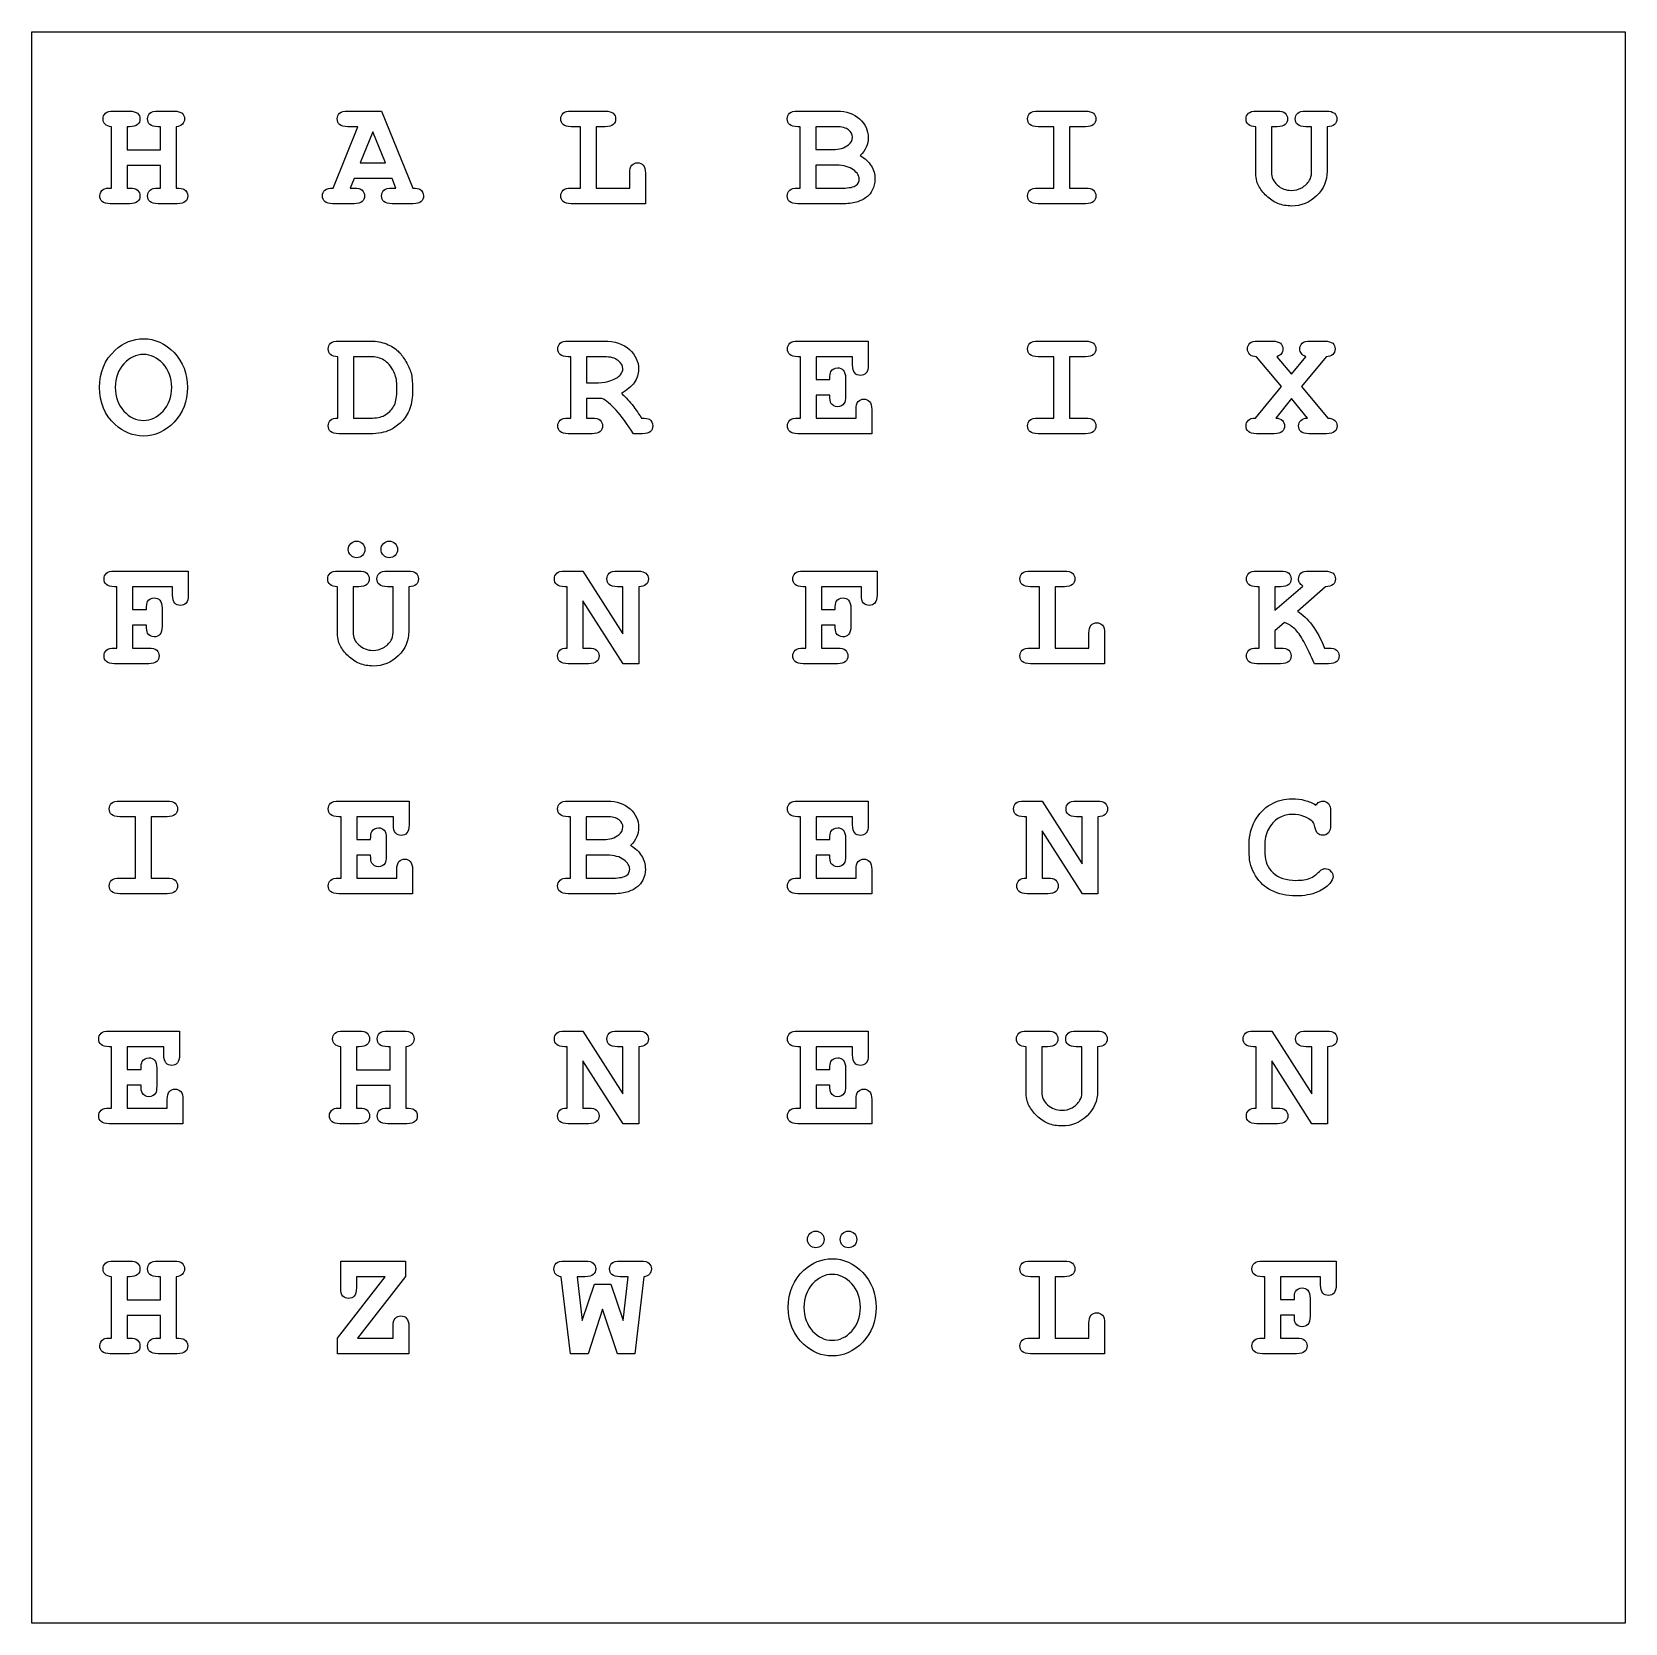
# Model space of a CAD drawing. Extents: x 106 to 221, y 40 to 155.
import ezdxf

# ---------------------------------------------------------------- set-up
doc = ezdxf.new("R2010")
doc.units = 0
doc.layers.add('Ebene_1', color=7, linetype='CONTINUOUS')

msp = doc.modelspace()

# ---------------------------------------------------------------- linework, layer by layer
at = {"layer": 'Ebene_1', "color": 2}
msp.add_lwpolyline([(105.79136, 154.91833), (220.7012, 154.91833), (220.7012, 40.10236), (105.79136, 40.10236)], close=True, dxfattribs=at)
at = {"layer": 'Ebene_1', "color": 7}
for points in [[(111.68052, 149.20364), (112.83256, 149.19764)], [(114.8941, 149.20315), (116.04614, 149.19715)], [(128.56975, 149.20362), (131.01164, 149.19762), (133.2606, 143.64688)], [(144.6928, 149.20362), (147.1402, 149.19762)], [(161.02531, 149.20362), (163.85855, 149.20362)], [(178.36103, 149.20362), (181.77305, 149.19762)], [(194.11476, 149.19811), (195.59753, 149.20411)], [(197.6701, 149.20411), (199.15287, 149.19811)], [(111.52618, 143.64739), (111.52618, 148.06814)], [(112.83256, 148.06765), (112.65617, 148.06765), (112.65617, 146.414), (115.07049, 146.414), (115.07049, 148.06765), (114.8941, 148.06765)], [(116.20048, 148.06716), (116.20048, 143.64641)], [(127.53347, 143.64737), (129.30838, 148.06812), (128.56975, 148.06812)], [(144.6928, 143.64737), (145.34875, 143.64737), (145.34875, 148.06812), (144.6928, 148.06812)], [(146.47874, 148.06812), (146.47874, 143.64737), (148.91511, 143.64737), (148.91511, 144.71673)], [(147.1402, 148.06763), (146.47874, 148.06812)], [(161.2017, 143.64737), (161.2017, 148.06812), (161.02531, 148.06812)], [(163.80343, 148.06812), (162.33169, 148.06812), (162.33169, 146.4255)], [(178.36103, 143.64737), (179.50205, 143.64737), (179.50205, 148.06812), (178.36103, 148.06812)], [(180.63204, 148.06812), (180.63204, 143.64737), (181.77305, 143.64737)], [(181.77305, 148.06763), (180.63204, 148.06812)], [(194.05964, 144.86556), (194.05964, 148.06812)], [(195.59753, 148.06861), (195.18963, 148.06861), (195.18963, 144.76683)], [(198.078, 144.76683), (198.078, 148.06861), (197.6701, 148.06861)], [(199.20799, 148.06812), (199.20799, 144.86556)], [(162.33169, 146.4255), (163.57192, 146.4255)], [(115.07049, 145.28448), (112.65617, 145.28448), (112.65617, 143.64737), (112.83256, 143.64737)], [(114.8941, 143.64639), (115.07049, 143.64639), (115.07049, 145.28448)], [(163.82548, 145.29551), (162.33169, 145.29551), (162.33169, 143.64737)], [(131.77231, 144.33639), (129.02726, 144.33639), (128.75165, 143.64737), (129.02726, 143.64737)], [(131.7668, 143.64687), (132.04241, 143.64687), (131.77231, 144.33639)], [(150.0451, 144.71673), (150.0451, 142.51738), (144.6928, 142.51738)], [(161.02531, 143.64737), (161.2017, 143.64737)], [(162.33169, 143.64737), (164.28299, 143.64737)], [(112.83256, 142.51738), (111.44901, 142.51738)], [(116.27765, 142.5164), (114.8941, 142.5164)], [(129.02726, 142.51738), (127.50591, 142.51738)], [(133.28816, 142.51688), (131.7668, 142.51688)], [(164.34362, 142.51738), (161.02531, 142.51738)], [(181.77305, 142.51738), (178.36103, 142.51738)], [(127.91932, 132.60895), (130.28403, 132.60295)], [(144.47783, 132.60895), (147.03547, 132.60295)], [(161.04184, 132.60895), (166.11303, 132.60295), (166.11303, 130.88316)], [(178.36103, 132.60895), (181.77305, 132.60295)], [(194.21949, 132.60895), (195.26129, 132.60295)], [(197.99532, 132.60846), (199.0316, 132.60246)], [(127.8642, 127.0527), (127.8642, 131.47345)], [(130.18481, 131.47345), (128.99419, 131.47345), (128.99419, 127.0527)], [(144.47783, 127.0527), (144.65422, 127.0527), (144.65422, 131.47345), (144.47783, 131.47345)], [(147.07956, 131.47345), (145.78421, 131.47345), (145.78421, 129.60483)], [(161.04184, 127.0527), (161.21823, 127.0527), (161.21823, 131.47345), (161.04184, 131.47345)], [(164.98303, 130.88316), (164.98303, 131.47296), (162.34822, 131.47296), (162.34822, 129.84136), (163.34041, 129.84136)], [(178.36103, 127.0527), (179.50205, 127.0527), (179.50205, 131.47345), (178.36103, 131.47345)], [(180.63204, 131.47345), (180.63204, 127.0527), (181.77305, 127.0527)], [(181.77305, 131.47296), (180.63204, 131.47345)], [(194.03208, 127.0527), (195.90621, 129.34025), (194.12027, 131.47345)], [(195.5865, 131.47296), (196.63933, 130.21068), (197.6701, 131.47296)], [(199.13082, 131.47247), (197.36693, 129.32922)], [(164.47042, 129.92404), (164.47042, 128.62318)], [(132.10855, 128.90479), (132.10855, 129.43947)], [(133.23855, 129.41141), (133.23855, 128.87122)], [(145.78421, 129.60483), (146.66615, 129.60483)], [(162.34822, 128.71186), (162.34822, 127.0527), (165.23108, 127.0527), (165.23108, 127.66455)], [(163.3404, 128.71137), (162.34822, 128.71186)], [(197.36693, 129.32922), (199.25209, 127.0527)], [(145.78421, 128.47484), (145.78421, 127.0527), (146.19211, 127.0527)], [(146.90317, 128.47434), (145.78421, 128.47484)], [(166.36107, 127.66455), (166.36107, 125.92271), (161.04184, 125.92271)], [(197.78585, 127.0527), (196.65035, 128.45279), (195.50382, 127.0527)], [(127.8642, 127.05221), (127.8642, 127.0527)], [(128.99419, 127.0527), (130.19584, 127.0527)], [(130.19033, 125.92222), (127.91932, 125.92222)], [(146.19211, 125.92271), (144.47783, 125.92271)], [(149.82462, 125.92221), (149.17969, 125.92221)], [(181.77305, 125.92271), (178.36103, 125.92271)], [(195.38255, 125.92271), (194.11476, 125.92271)], [(199.1694, 125.92271), (197.8961, 125.92271)], [(111.75217, 116.01428), (117.0714, 116.00828), (117.0714, 114.28298)], [(127.88073, 116.00877), (129.3635, 116.01477)], [(131.43607, 116.01477), (132.91884, 116.00877)], [(144.22978, 116.01428), (145.53616, 116.00828), (148.42453, 111.47729), (148.42453, 114.87829), (148.01663, 114.87829)], [(148.01663, 116.01379), (149.4994, 116.00779)], [(161.4277, 116.01428), (166.74692, 116.00828), (166.74692, 114.28298)], [(177.80982, 116.01428), (180.25721, 116.00828)], [(194.14232, 116.01428), (195.8566, 116.00828)], [(195.8566, 114.87829), (195.4487, 114.87829), (195.4487, 113.2026), (197.45512, 114.9279)], [(197.90166, 116.01379), (199.0537, 116.00779)], [(111.75217, 110.45803), (111.92856, 110.45803), (111.92856, 114.87878), (111.75217, 114.87878)], [(115.94141, 114.28298), (115.94141, 114.87829), (113.05855, 114.87829), (113.05855, 113.24118), (114.05074, 113.24118)], [(127.82561, 111.67622), (127.82561, 114.87878)], [(129.3635, 114.87927), (128.9556, 114.87927), (128.9556, 111.57749)], [(131.84397, 111.57749), (131.84397, 114.87927), (131.43607, 114.87927)], [(132.97396, 114.87878), (132.97396, 111.67622)], [(144.40617, 110.45803), (144.40617, 114.87878), (144.22978, 114.87878)], [(149.56003, 114.8778), (149.56003, 109.32706), (148.44106, 109.32706), (145.53616, 113.87557)], [(145.53616, 113.87557), (145.53616, 110.45803), (145.94406, 110.45803)], [(161.4277, 110.45803), (161.60408, 110.45803), (161.60408, 114.87878), (161.4277, 114.87878)], [(165.61693, 114.28298), (165.61693, 114.87829), (162.73408, 114.87829), (162.73408, 113.24118), (163.72626, 113.24118)], [(177.80982, 110.45803), (178.46576, 110.45803), (178.46576, 114.87878), (177.80982, 114.87878)], [(179.59575, 114.87878), (179.59575, 110.45803), (182.03213, 110.45803), (182.03213, 111.52739)], [(180.25721, 114.87829), (179.59575, 114.87878)], [(194.14232, 110.45803), (194.31871, 110.45803), (194.31871, 114.87878), (194.14232, 114.87878)], [(199.09228, 114.8778), (197.06381, 113.10289)], [(115.18075, 113.32386), (115.18075, 112.023)], [(164.85626, 113.32386), (164.85626, 112.023)], [(113.05855, 112.11168), (113.05855, 110.45803), (114.21611, 110.45803)], [(114.05074, 112.11119), (113.05855, 112.11168)], [(162.73408, 112.11168), (162.73408, 110.45803), (163.89163, 110.45803)], [(163.72626, 112.11119), (162.73408, 112.11168)], [(183.16212, 111.52739), (183.16212, 109.32804), (177.80982, 109.32804)], [(196.14328, 112.29811), (195.4487, 111.70929)], [(195.4487, 111.70929), (195.4487, 110.45803), (195.8566, 110.45803)], [(199.01511, 110.45705), (199.31828, 110.45705)], [(114.21611, 109.32804), (111.75217, 109.32804)], [(145.94406, 109.32804), (144.46129, 109.32804)], [(163.89163, 109.32804), (161.4277, 109.32804)], [(195.8566, 109.32804), (194.14232, 109.32804)], [(199.31828, 109.32706), (198.29302, 109.32706)], [(112.127, 99.41962), (115.53902, 99.41362)], [(127.92483, 99.41962), (132.99601, 99.41362), (132.99601, 97.69383)], [(144.4668, 99.41962), (147.30005, 99.41962)], [(161.04184, 99.41962), (166.11303, 99.41362), (166.11303, 97.69383)], [(177.3468, 99.41962), (178.65318, 99.41362), (181.54154, 94.88263), (181.54154, 98.28363), (181.13364, 98.28363)], [(181.13364, 99.41914), (182.61641, 99.41314)], [(112.127, 93.86337), (113.26802, 93.86337), (113.26802, 98.28411), (112.127, 98.28411)], [(114.39801, 98.28411), (114.39801, 93.86337), (115.53902, 93.86337)], [(115.53902, 98.28363), (114.39801, 98.28411)], [(127.92483, 93.86337), (128.10122, 93.86337), (128.10122, 98.28411), (127.92483, 98.28411)], [(131.86602, 97.69383), (131.86602, 98.28363), (129.23121, 98.28363), (129.23121, 96.65204), (130.2234, 96.65204)], [(144.64319, 93.86337), (144.64319, 98.28411), (144.4668, 98.28411)], [(147.24493, 98.28411), (145.77318, 98.28411), (145.77318, 96.64149)], [(161.04184, 93.86337), (161.21823, 93.86337), (161.21823, 98.28411), (161.04184, 98.28411)], [(164.98303, 97.69383), (164.98303, 98.28363), (162.34822, 98.28363), (162.34822, 96.65204), (163.34041, 96.65204)], [(177.52318, 93.86337), (177.52318, 98.28411), (177.3468, 98.28411)], [(182.67705, 98.28315), (182.67705, 92.73241), (181.55808, 92.73241), (178.65318, 97.2809)], [(199.45604, 98.6644), (199.45604, 97.70529)], [(131.35341, 96.73472), (131.35341, 95.43385)], [(145.77318, 96.64149), (147.01342, 96.64149)], [(164.47042, 96.73472), (164.47042, 95.43385)], [(178.65318, 97.2809), (178.65318, 93.86337), (179.06108, 93.86337)], [(129.23121, 95.52252), (129.23121, 93.86337), (132.11407, 93.86337), (132.11407, 94.47521)], [(130.22339, 95.52204), (129.23121, 95.52252)], [(147.26698, 95.5115), (145.77318, 95.5115), (145.77318, 93.86337)], [(162.34822, 95.52252), (162.34822, 93.86337), (165.23108, 93.86337), (165.23108, 94.47521)], [(163.3404, 95.52204), (162.34822, 95.52252)], [(193.5911, 95.58309), (193.5911, 96.34928)], [(194.7211, 96.33827), (194.7211, 95.60516)], [(133.24406, 94.47521), (133.24406, 92.73337), (127.92483, 92.73337)], [(166.36107, 94.47521), (166.36107, 92.73337), (161.04184, 92.73337)], [(144.4668, 93.86337), (144.64319, 93.86337)], [(145.77318, 93.86337), (147.72448, 93.86337)], [(115.53902, 92.73337), (112.127, 92.73337)], [(147.78512, 92.73337), (144.4668, 92.73337)], [(179.06108, 92.73337), (177.57831, 92.73337)], [(111.36632, 82.82495), (116.4375, 82.81895), (116.4375, 81.09915)], [(128.23902, 82.82497), (129.39106, 82.81897)], [(131.45261, 82.82448), (132.60465, 82.81848)], [(144.22978, 82.82495), (145.53616, 82.81895), (148.42453, 78.28796), (148.42453, 81.68895), (148.01663, 81.68895)], [(148.01663, 82.82446), (149.4994, 82.81846)], [(161.04184, 82.82495), (166.11303, 82.81895), (166.11303, 81.09915)], [(177.55626, 82.81944), (179.03903, 82.82544)], [(181.1116, 82.82544), (182.59437, 82.81944)], [(193.9053, 82.82495), (195.21168, 82.81895), (198.10005, 78.28796), (198.10005, 81.68895), (197.69215, 81.68895)], [(197.69215, 82.82446), (199.17492, 82.81846)], [(111.36632, 77.2687), (111.54271, 77.2687), (111.54271, 81.68944), (111.36632, 81.68944)], [(115.30751, 81.09915), (115.30751, 81.68895), (112.6727, 81.68895), (112.6727, 80.05736), (113.66489, 80.05736)], [(128.08468, 77.26872), (128.08468, 81.68946)], [(129.39106, 81.68897), (129.21467, 81.68897), (129.21467, 80.03533), (131.629, 80.03533), (131.629, 81.68897), (131.45261, 81.68897)], [(132.75899, 81.68848), (132.75899, 77.26774)], [(144.40617, 77.2687), (144.40617, 81.68944), (144.22978, 81.68944)], [(149.56003, 81.68846), (149.56003, 76.13773), (148.44106, 76.13773), (145.53616, 80.68623)], [(161.04184, 77.2687), (161.21823, 77.2687), (161.21823, 81.68944), (161.04184, 81.68944)], [(164.98303, 81.09915), (164.98303, 81.68895), (162.34822, 81.68895), (162.34822, 80.05736), (163.34041, 80.05736)], [(177.50114, 78.48688), (177.50114, 81.68944)], [(179.03903, 81.68993), (178.63113, 81.68993), (178.63113, 78.38815)], [(181.5195, 78.38815), (181.5195, 81.68993), (181.1116, 81.68993)], [(182.64949, 81.68944), (182.64949, 78.48688)], [(194.08169, 77.2687), (194.08169, 81.68944), (193.9053, 81.68944)], [(199.23555, 81.68846), (199.23555, 76.13773), (198.11658, 76.13773), (195.21168, 80.68623)], [(145.53616, 80.68623), (145.53616, 77.2687), (145.94406, 77.2687)], [(195.21168, 80.68623), (195.21168, 77.2687), (195.61958, 77.2687)], [(114.7949, 80.14004), (114.7949, 78.83917)], [(164.47042, 80.14004), (164.47042, 78.83917)], [(112.6727, 78.92786), (112.6727, 77.2687), (115.55556, 77.2687), (115.55556, 77.88055)], [(113.66488, 78.92737), (112.6727, 78.92786)], [(131.629, 78.90581), (129.21467, 78.90581), (129.21467, 77.2687), (129.39106, 77.2687)], [(131.45261, 77.26772), (131.629, 77.26772), (131.629, 78.90581)], [(162.34822, 78.92786), (162.34822, 77.2687), (165.23108, 77.2687), (165.23108, 77.88055)], [(163.3404, 78.92737), (162.34822, 78.92786)], [(116.68555, 77.88055), (116.68555, 76.13871), (111.36632, 76.13871)], [(166.36107, 77.88055), (166.36107, 76.13871), (161.04184, 76.13871)], [(129.39106, 76.13871), (128.00751, 76.13871)], [(132.83616, 76.13773), (131.45261, 76.13773)], [(145.94406, 76.13871), (144.46129, 76.13871)], [(195.61958, 76.13871), (194.13681, 76.13871)], [(111.68052, 66.2303), (112.83256, 66.2243)], [(114.8941, 66.22981), (116.04614, 66.22381)], [(128.06767, 64.28449), (128.06767, 66.23028), (132.74197, 66.22428), (132.74197, 65.12185), (129.28082, 60.67403)], [(144.19671, 66.23028), (145.70152, 66.22428)], [(148.21507, 66.22979), (149.71437, 66.22379)], [(177.80982, 66.23028), (180.25721, 66.22428)], [(194.54471, 66.23028), (199.86394, 66.22428), (199.86394, 64.49897)], [(111.52618, 60.67405), (111.52618, 65.0948)], [(112.83256, 65.09431), (112.65617, 65.09431), (112.65617, 63.44066), (115.07049, 63.44066), (115.07049, 65.09431), (114.8941, 65.09431)], [(116.20048, 65.09382), (116.20048, 60.67307)], [(132.97948, 61.51188), (132.97348, 59.54404), (127.83616, 59.54404), (127.83616, 60.67403), (131.28125, 65.09478), (129.19766, 65.09478), (129.19766, 64.28449)], [(146.95278, 62.75211), (145.90547, 59.54404), (144.63768, 59.54404), (143.9652, 65.09478)], [(145.70152, 65.09429), (145.11172, 65.09429), (145.48655, 61.93582), (146.37401, 64.56512), (147.5481, 64.56512), (148.43004, 61.93582), (148.80487, 65.09429), (148.21507, 65.09429)], [(149.93486, 65.0938), (149.28442, 59.54306), (148.03868, 59.54306), (146.95278, 62.75211)], [(177.80982, 60.67403), (178.46576, 60.67403), (178.46576, 65.09478), (177.80982, 65.09478)], [(179.59575, 65.09478), (179.59575, 60.67403), (182.03213, 60.67403), (182.03213, 61.74339)], [(180.25721, 65.09429), (179.59575, 65.09478)], [(194.54471, 60.67403), (194.7211, 60.67403), (194.7211, 65.09478), (194.54471, 65.09478)], [(198.73394, 64.49897), (198.73394, 65.09429), (195.85109, 65.09429), (195.85109, 63.45718), (196.84328, 63.45718)], [(197.97329, 63.53986), (197.97329, 62.23899)], [(115.07049, 62.31114), (112.65617, 62.31114), (112.65617, 60.67403), (112.83256, 60.67403)], [(114.8941, 60.67305), (115.07049, 60.67305), (115.07049, 62.31114)], [(195.85109, 62.32767), (195.85109, 60.67403), (197.00864, 60.67403)], [(196.84328, 62.32718), (195.85109, 62.32767)], [(129.28082, 60.67403), (131.84397, 60.67403), (131.84397, 61.51188)], [(183.16212, 61.74339), (183.16212, 59.54404), (177.80982, 59.54404)], [(112.83256, 59.54404), (111.44901, 59.54404)], [(116.27765, 59.54306), (114.8941, 59.54306)], [(197.00864, 59.54404), (194.54471, 59.54404)]]:
    msp.add_lwpolyline(points, dxfattribs=at)
for points in [[(131.30378, 145.46638), (130.39428, 147.70432), (129.47926, 145.46638)], [(199.20799, 148.06812)], [(115.87526, 129.26308)], [(117.00526, 129.26308)], [(129.80999, 117.57422)], [(132.16919, 117.57422)], [(132.97396, 114.87878)], [(198.3977, 99.1274)], [(182.64949, 81.68944)], [(162.927, 67.79022)], [(165.2862, 67.79022)], [(165.55079, 62.8844)], [(166.68078, 62.8844)]]:
    msp.add_lwpolyline(points, close=True, dxfattribs=at)
for points in [[(110.92535, 148.63589), (110.92535, 148.80493), (110.98231, 148.940897), (111.09623, 149.04379)], [(111.07418, 148.25004), (110.97496, 148.352933), (110.92535, 148.48155), (110.92535, 148.63589)], [(111.52618, 148.06814), (111.32774, 148.08654), (111.177073, 148.147173), (111.07418, 148.25004)], [(111.09623, 149.04379), (111.213823, 149.150357), (111.408587, 149.20364), (111.68052, 149.20364)], [(112.83256, 149.19764), (113.104487, 149.19764), (113.29741, 149.146193), (113.41133, 149.0433)], [(113.41133, 149.0433), (113.528923, 148.940407), (113.58772, 148.80444), (113.58772, 148.6354)], [(113.58772, 148.6354), (113.58772, 148.46636), (113.528923, 148.328557), (113.41133, 148.22199)], [(114.13894, 148.6354), (114.13894, 148.80444), (114.195897, 148.940407), (114.30981, 149.0433)], [(114.30981, 148.22199), (114.195897, 148.328557), (114.13894, 148.46636), (114.13894, 148.6354)], [(114.30981, 149.0433), (114.427403, 149.149867), (114.622167, 149.20315), (114.8941, 149.20315)], [(116.04614, 149.19715), (116.318073, 149.19715), (116.511, 149.145703), (116.62492, 149.04281)], [(116.64697, 148.24906), (116.54775, 148.146167), (116.39892, 148.085533), (116.20048, 148.06716)], [(116.62492, 149.04281), (116.742513, 148.939917), (116.80131, 148.80395), (116.80131, 148.63491)], [(116.80131, 148.63491), (116.80131, 148.48057), (116.749863, 148.351953), (116.64697, 148.24906)], [(127.81459, 148.63587), (127.81459, 148.80491), (127.871547, 148.940877), (127.98546, 149.04377)], [(127.98546, 148.22246), (127.871547, 148.329027), (127.81459, 148.46683), (127.81459, 148.63587)], [(127.98546, 149.04377), (128.103053, 149.150337), (128.297817, 149.20362), (128.56975, 149.20362)], [(143.93764, 148.63587), (143.93764, 148.80491), (143.994597, 148.940877), (144.10851, 149.04377)], [(144.10851, 148.22246), (143.994597, 148.329027), (143.93764, 148.46683), (143.93764, 148.63587)], [(144.10851, 149.04377), (144.226103, 149.150337), (144.420867, 149.20362), (144.6928, 149.20362)], [(147.1402, 149.19762), (147.412133, 149.19762), (147.605057, 149.146173), (147.71897, 149.04328)], [(147.71897, 149.04328), (147.836563, 148.940387), (147.89536, 148.80442), (147.89536, 148.63538)], [(147.89536, 148.63538), (147.89536, 148.46634), (147.836563, 148.328537), (147.71897, 148.22197)], [(160.27014, 148.63587), (160.27014, 148.80491), (160.3271, 148.940877), (160.44102, 149.04377)], [(160.44102, 148.22246), (160.3271, 148.329027), (160.27014, 148.46683), (160.27014, 148.63587)], [(160.44102, 149.04377), (160.558613, 149.150337), (160.753377, 149.20362), (161.02531, 149.20362)], [(163.85855, 149.20362), (164.53471, 149.20362), (165.078577, 149.01437), (165.49015, 148.63587)], [(165.49015, 148.63587), (165.901723, 148.261043), (166.10751, 147.81456), (166.10751, 147.29642)], [(177.60587, 148.63587), (177.60587, 148.80491), (177.662827, 148.940877), (177.77674, 149.04377)], [(177.77674, 148.22246), (177.662827, 148.329027), (177.60587, 148.46683), (177.60587, 148.63587)], [(177.77674, 149.04377), (177.894333, 149.150337), (178.089097, 149.20362), (178.36103, 149.20362)], [(181.77305, 149.19762), (182.044983, 149.19762), (182.23791, 149.146173), (182.35183, 149.04328)], [(182.35183, 149.04328), (182.469423, 148.940387), (182.52822, 148.80442), (182.52822, 148.63538)], [(182.52822, 148.63538), (182.52822, 148.46634), (182.469423, 148.328537), (182.35183, 148.22197)], [(193.35959, 148.63587), (193.35959, 148.80491), (193.41655, 148.940877), (193.53047, 149.04377)], [(193.53047, 148.22797), (193.41655, 148.334537), (193.35959, 148.470503), (193.35959, 148.63587)], [(193.53047, 149.04377), (193.64439, 149.146663), (193.839153, 149.19811), (194.11476, 149.19811)], [(195.59753, 149.20411), (195.869463, 149.20411), (196.062387, 149.150827), (196.1763, 149.04426)], [(196.1763, 149.04426), (196.293893, 148.941367), (196.35269, 148.8054), (196.35269, 148.63636)], [(196.35269, 148.63636), (196.35269, 148.46732), (196.293893, 148.329517), (196.1763, 148.22295)], [(196.91493, 148.63636), (196.91493, 148.8054), (196.97189, 148.941367), (197.08581, 149.04426)], [(197.08581, 148.22295), (196.97189, 148.329517), (196.91493, 148.46732), (196.91493, 148.63636)], [(197.08581, 149.04426), (197.203403, 149.150827), (197.398167, 149.20411), (197.6701, 149.20411)], [(199.15287, 149.19811), (199.424803, 149.19811), (199.617727, 149.146663), (199.73164, 149.04377)], [(199.73164, 149.04377), (199.849233, 148.940877), (199.90803, 148.80491), (199.90803, 148.63587)], [(199.90803, 148.63587), (199.90803, 148.470503), (199.851073, 148.334537), (199.73716, 148.22797)], [(113.41133, 148.22199), (113.29741, 148.119097), (113.104487, 148.06765), (112.83256, 148.06765)], [(114.8941, 148.06765), (114.622167, 148.06765), (114.427403, 148.119097), (114.30981, 148.22199)], [(128.56975, 148.06812), (128.297817, 148.06812), (128.103053, 148.119567), (127.98546, 148.22246)], [(144.6928, 148.06812), (144.420867, 148.06812), (144.226103, 148.119567), (144.10851, 148.22246)], [(147.71897, 148.22197), (147.605057, 148.119077), (147.412133, 148.06763), (147.1402, 148.06763)], [(161.02531, 148.06812), (160.753377, 148.06812), (160.558613, 148.119567), (160.44102, 148.22246)], [(164.6964, 147.84212), (164.508987, 147.992787), (164.21133, 148.06812), (163.80343, 148.06812)], [(164.67987, 146.76174), (164.878303, 146.912407), (164.97752, 147.09982), (164.97752, 147.32398)], [(164.97752, 147.32398), (164.97752, 147.522413), (164.883813, 147.695127), (164.6964, 147.84212)], [(166.10751, 147.29642), (166.10751, 147.050207), (166.05974, 146.818697), (165.9642, 146.60189)], [(178.36103, 148.06812), (178.089097, 148.06812), (177.894333, 148.119567), (177.77674, 148.22246)], [(182.35183, 148.22197), (182.23791, 148.119077), (182.044983, 148.06763), (181.77305, 148.06763)], [(194.05964, 148.06812), (193.82078, 148.06812), (193.64439, 148.121403), (193.53047, 148.22797)], [(196.1763, 148.22295), (196.062387, 148.120057), (195.869463, 148.06861), (195.59753, 148.06861)], [(197.6701, 148.06861), (197.398167, 148.06861), (197.203403, 148.120057), (197.08581, 148.22295)], [(199.73716, 148.22797), (199.62324, 148.121403), (199.44685, 148.06812), (199.20799, 148.06812)], [(163.57192, 146.4255), (164.016567, 146.4255), (164.385883, 146.53758), (164.67987, 146.76174)], [(165.9642, 146.60189), (165.868653, 146.385077), (165.7235, 146.1848), (165.52874, 146.00106)], [(165.52874, 146.00106), (165.885193, 145.787927), (166.151613, 145.538043), (166.328, 145.25141)], [(148.91511, 144.71673), (148.91511, 144.988663), (148.966557, 145.18159), (149.06945, 145.29551)], [(149.06945, 145.29551), (149.176017, 145.413097), (149.31382, 145.47189), (149.48286, 145.47189)], [(149.48286, 145.47189), (149.648227, 145.47189), (149.782357, 145.413097), (149.88525, 145.29551)], [(149.88525, 145.29551), (149.991817, 145.18159), (150.0451, 144.988663), (150.0451, 144.71673)], [(165.04367, 144.96478), (164.76071, 145.185267), (164.354647, 145.29551), (163.82548, 145.29551)], [(165.4681, 144.29229), (165.4681, 144.52013), (165.326623, 144.744293), (165.04367, 144.96478)], [(166.328, 145.25141), (166.508067, 144.96845), (166.5981, 144.646907), (166.5981, 144.28678)], [(194.26359, 143.82376), (194.127623, 144.084667), (194.05964, 144.431933), (194.05964, 144.86556)], [(199.20799, 144.86556), (199.20799, 144.167353), (198.956267, 143.573877), (198.45282, 143.08513)], [(110.96394, 143.56469), (111.052133, 143.62349), (111.239547, 143.651057), (111.52618, 143.64739)], [(112.83256, 143.64737), (113.104487, 143.64737), (113.29741, 143.594087), (113.41133, 143.48752)], [(114.31532, 143.48654), (114.432913, 143.593107), (114.62584, 143.64639), (114.8941, 143.64639)], [(116.20048, 143.64641), (116.490787, 143.64641), (116.6782, 143.618843), (116.76272, 143.56371)], [(126.93264, 143.49854), (127.053907, 143.605113), (127.254183, 143.654723), (127.53347, 143.64737)], [(129.02726, 143.64737), (129.299193, 143.64737), (129.49212, 143.594087), (129.60604, 143.48752)], [(131.18251, 143.48702), (131.300103, 143.593587), (131.494867, 143.64687), (131.7668, 143.64687)], [(133.2606, 143.64688), (133.52518, 143.64688), (133.69973, 143.61748), (133.78425, 143.55868)], [(144.10851, 143.48752), (144.226103, 143.594087), (144.420867, 143.64737), (144.6928, 143.64737)], [(160.44653, 143.48752), (160.564123, 143.594087), (160.75705, 143.64737), (161.02531, 143.64737)], [(164.28299, 143.64737), (164.742337, 143.64737), (165.065717, 143.715353), (165.25313, 143.85132)], [(165.25313, 143.85132), (165.396443, 143.954213), (165.4681, 144.101203), (165.4681, 144.29229)], [(166.5981, 144.28678), (166.5981, 144.000147), (166.53379, 143.733727), (166.40517, 143.48752)], [(177.77674, 143.48752), (177.894333, 143.594087), (178.089097, 143.64737), (178.36103, 143.64737)], [(181.77305, 143.64737), (182.044983, 143.64737), (182.23791, 143.594087), (182.35183, 143.48752)], [(194.83134, 143.07962), (194.588807, 143.31848), (194.399557, 143.566527), (194.26359, 143.82376)], [(195.18963, 144.76683), (195.18963, 144.42875), (195.32927, 144.129257), (195.60855, 143.86835)], [(195.60855, 143.86835), (195.89151, 143.611117), (196.231427, 143.4825), (196.6283, 143.4825)], [(196.6283, 143.4825), (196.892887, 143.4825), (197.140933, 143.54497), (197.37244, 143.66991)], [(197.37244, 143.66991), (197.603953, 143.79485), (197.793203, 143.97675), (197.94019, 144.21561)], [(197.94019, 144.21561), (198.032063, 144.366277), (198.078, 144.550017), (198.078, 144.76683)], [(110.69384, 143.08513), (110.69384, 143.290917), (110.783873, 143.45077), (110.96394, 143.56469)], [(110.86472, 142.67172), (110.7508, 142.778287), (110.69384, 142.91609), (110.69384, 143.08513)], [(111.44901, 142.51738), (111.177077, 142.51738), (110.982313, 142.568827), (110.86472, 142.67172)], [(113.41133, 142.67172), (113.29741, 142.568827), (113.104487, 142.51738), (112.83256, 142.51738)], [(113.41133, 143.48752), (113.528923, 143.384627), (113.58772, 143.24866), (113.58772, 143.07962)], [(113.58772, 143.07962), (113.58772, 142.914253), (113.528923, 142.778287), (113.41133, 142.67172)], [(114.13894, 143.08415), (114.13894, 143.249517), (114.197733, 143.383647), (114.31532, 143.48654)], [(114.30981, 142.67074), (114.195897, 142.777307), (114.13894, 142.91511), (114.13894, 143.08415)], [(114.8941, 142.5164), (114.622167, 142.5164), (114.427403, 142.567847), (114.30981, 142.67074)], [(116.85643, 142.67074), (116.74251, 142.567847), (116.549583, 142.5164), (116.27765, 142.5164)], [(116.76272, 143.56371), (116.942787, 143.44979), (117.03282, 143.2881), (117.03282, 143.07864)], [(117.03282, 143.07864), (117.03282, 142.913273), (116.974023, 142.777307), (116.85643, 142.67074)], [(126.75074, 143.08513), (126.75074, 143.25417), (126.811373, 143.391973), (126.93264, 143.49854)], [(126.92713, 142.67172), (126.809537, 142.778287), (126.75074, 142.91609), (126.75074, 143.08513)], [(127.50591, 142.51738), (127.233977, 142.51738), (127.04105, 142.568827), (126.92713, 142.67172)], [(129.60604, 142.67172), (129.49212, 142.568827), (129.299193, 142.51738), (129.02726, 142.51738)], [(129.60604, 143.48752), (129.723633, 143.384627), (129.78243, 143.24866), (129.78243, 143.07962)], [(129.78243, 143.07962), (129.78243, 142.914253), (129.723633, 142.778287), (129.60604, 142.67172)], [(131.01164, 143.08463), (131.01164, 143.249997), (131.068597, 143.384127), (131.18251, 143.48702)], [(131.18251, 142.67122), (131.068597, 142.777787), (131.01164, 142.91559), (131.01164, 143.08463)], [(131.7668, 142.51688), (131.494867, 142.51688), (131.300103, 142.568327), (131.18251, 142.67122)], [(133.86693, 142.67122), (133.753017, 142.568327), (133.560093, 142.51688), (133.28816, 142.51688)], [(133.78425, 143.55868), (133.95329, 143.437413), (134.03781, 143.27756), (134.03781, 143.07912)], [(134.03781, 143.07912), (134.03781, 142.913753), (133.98085, 142.777787), (133.86693, 142.67122)], [(143.93764, 143.08513), (143.93764, 143.250497), (143.994597, 143.384627), (144.10851, 143.48752)], [(144.10851, 142.67172), (143.994597, 142.778287), (143.93764, 142.91609), (143.93764, 143.08513)], [(144.6928, 142.51738), (144.420867, 142.51738), (144.226103, 142.568827), (144.10851, 142.67172)], [(160.27014, 143.08513), (160.27014, 143.250497), (160.328937, 143.384627), (160.44653, 143.48752)], [(160.44102, 142.67172), (160.3271, 142.778287), (160.27014, 142.91609), (160.27014, 143.08513)], [(161.02531, 142.51738), (160.753377, 142.51738), (160.558613, 142.568827), (160.44102, 142.67172)], [(165.36337, 142.6607), (165.091437, 142.565153), (164.75152, 142.51738), (164.34362, 142.51738)], [(166.05239, 143.04103), (165.864977, 142.88669), (165.635303, 142.759913), (165.36337, 142.6607)], [(166.40517, 143.48752), (166.309623, 143.300107), (166.19203, 143.151277), (166.05239, 143.04103)], [(177.60587, 143.08513), (177.60587, 143.250497), (177.662827, 143.384627), (177.77674, 143.48752)], [(177.77674, 142.67172), (177.662827, 142.778287), (177.60587, 142.91609), (177.60587, 143.08513)], [(178.36103, 142.51738), (178.089097, 142.51738), (177.894333, 142.568827), (177.77674, 142.67172)], [(182.35183, 142.67172), (182.23791, 142.568827), (182.044983, 142.51738), (181.77305, 142.51738)], [(182.35183, 143.48752), (182.469423, 143.384627), (182.52822, 143.24866), (182.52822, 143.07962)], [(182.52822, 143.07962), (182.52822, 142.914253), (182.469423, 142.778287), (182.35183, 142.67172)], [(195.65816, 142.53392), (195.353153, 142.65886), (195.077547, 142.84076), (194.83134, 143.07962)], [(196.64484, 142.35202), (196.295733, 142.35202), (195.96684, 142.412653), (195.65816, 142.53392)], [(198.45282, 143.08513), (197.953053, 142.59639), (197.350393, 142.35202), (196.64484, 142.35202)], [(111.79627, 131.94198), (112.40261, 132.496873), (113.082443, 132.77432), (113.83577, 132.77432)], [(113.83577, 132.77432), (114.673617, 132.77432), (115.410407, 132.439917), (116.04614, 131.77111)], [(127.16415, 132.0412), (127.16415, 132.21024), (127.22111, 132.346207), (127.33503, 132.4491)], [(127.33503, 132.4491), (127.452623, 132.555667), (127.647387, 132.60895), (127.91932, 132.60895)], [(130.28403, 132.60295), (130.65151, 132.60295), (131.0098, 132.534967), (131.3589, 132.399)], [(131.3589, 132.399), (131.71168, 132.263033), (131.994637, 132.09032), (132.20777, 131.88086)], [(143.72266, 132.0412), (143.72266, 132.21024), (143.77962, 132.346207), (143.89354, 132.4491)], [(143.89354, 132.4491), (144.011133, 132.555667), (144.205897, 132.60895), (144.47783, 132.60895)], [(147.03547, 132.60295), (147.83289, 132.60295), (148.45025, 132.404513), (148.88755, 132.00764)], [(160.28668, 132.0412), (160.28668, 132.21024), (160.34364, 132.346207), (160.45756, 132.4491)], [(160.45756, 132.4491), (160.575153, 132.555667), (160.769913, 132.60895), (161.04184, 132.60895)], [(177.60587, 132.0412), (177.60587, 132.21024), (177.662827, 132.346207), (177.77674, 132.4491)], [(177.77674, 132.4491), (177.894333, 132.555667), (178.089097, 132.60895), (178.36103, 132.60895)], [(181.77305, 132.60295), (182.044983, 132.60295), (182.23791, 132.551503), (182.35183, 132.44861)], [(182.35183, 132.44861), (182.469423, 132.345717), (182.52822, 132.20975), (182.52822, 132.04071)], [(193.46433, 132.0412), (193.46433, 132.21024), (193.521287, 132.346207), (193.6352, 132.4491)], [(193.6352, 132.4491), (193.752793, 132.555667), (193.947557, 132.60895), (194.21949, 132.60895)], [(195.26129, 132.60295), (195.533223, 132.60295), (195.726147, 132.551503), (195.84006, 132.44861)], [(195.84006, 132.44861), (195.957653, 132.345717), (196.01645, 132.20975), (196.01645, 132.04071)], [(197.24015, 132.04071), (197.24015, 132.206077), (197.29711, 132.342043), (197.41103, 132.44861)], [(197.41103, 132.44861), (197.528623, 132.555177), (197.723387, 132.60846), (197.99532, 132.60846)], [(199.0316, 132.60246), (199.303533, 132.60246), (199.49646, 132.551013), (199.61038, 132.44812)], [(199.61038, 132.44812), (199.727973, 132.345227), (199.78677, 132.20926), (199.78677, 132.04022)], [(110.67179, 129.26308), (110.67179, 130.35816), (111.046617, 131.251127), (111.79627, 131.94198)], [(113.83577, 131.64433), (113.310277, 131.64433), (112.839907, 131.41833), (112.42466, 130.96633)], [(115.25239, 130.96633), (114.837143, 131.41833), (114.364937, 131.64433), (113.83577, 131.64433)], [(116.04614, 131.77111), (116.685553, 131.105977), (117.00526, 130.269967), (117.00526, 129.26308)], [(127.33503, 131.6333), (127.22111, 131.739867), (127.16415, 131.875833), (127.16415, 132.0412)], [(127.8642, 131.47345), (127.62534, 131.47745), (127.44895, 131.530733), (127.33503, 131.6333)], [(131.18251, 131.23643), (130.91793, 131.394443), (130.585363, 131.47345), (130.18481, 131.47345)], [(131.90461, 130.37653), (131.69147, 130.795457), (131.45077, 131.08209), (131.18251, 131.23643)], [(132.20777, 131.88086), (132.369463, 131.722847), (132.536667, 131.506033), (132.70938, 131.23042)], [(132.70938, 131.23042), (132.885767, 130.954813), (133.018057, 130.681043), (133.10625, 130.40911)], [(143.89354, 131.62779), (143.77962, 131.734357), (143.72266, 131.87216), (143.72266, 132.0412)], [(144.47783, 131.47345), (144.205897, 131.47345), (144.011133, 131.524897), (143.89354, 131.62779)], [(148.07726, 131.19784), (147.849427, 131.38158), (147.51686, 131.47345), (147.07956, 131.47345)], [(148.41902, 130.60804), (148.41902, 130.82118), (148.3051, 131.01778), (148.07726, 131.19784)], [(148.88755, 132.00764), (149.328523, 131.61444), (149.54901, 131.134883), (149.54901, 130.56897)], [(160.45756, 131.62779), (160.34364, 131.734357), (160.28668, 131.87216), (160.28668, 132.0412)], [(161.04184, 131.47345), (160.769913, 131.47345), (160.575153, 131.524897), (160.45756, 131.62779)], [(177.77674, 131.62779), (177.662827, 131.734357), (177.60587, 131.87216), (177.60587, 132.0412)], [(178.36103, 131.47345), (178.089097, 131.47345), (177.894333, 131.524897), (177.77674, 131.62779)], [(182.35183, 131.6273), (182.23791, 131.524407), (182.044983, 131.47296), (181.77305, 131.47296)], [(182.52822, 132.04071), (182.52822, 131.87167), (182.469423, 131.733867), (182.35183, 131.6273)], [(193.62418, 131.63881), (193.517613, 131.745383), (193.46433, 131.879513), (193.46433, 132.0412)], [(194.12027, 131.47345), (193.899783, 131.480783), (193.73442, 131.535903), (193.62418, 131.63881)], [(195.90621, 131.69896), (195.85841, 131.636493), (195.75184, 131.56116), (195.5865, 131.47296)], [(196.01645, 132.04071), (196.01645, 131.91577), (195.979703, 131.801853), (195.90621, 131.69896)], [(197.35039, 131.69896), (197.276897, 131.801853), (197.24015, 131.91577), (197.24015, 132.04071)], [(197.6701, 131.47296), (197.504733, 131.561153), (197.398163, 131.636487), (197.35039, 131.69896)], [(199.61589, 131.63783), (199.505643, 131.531263), (199.343953, 131.476143), (199.13082, 131.47247)], [(199.78677, 132.04022), (199.78677, 131.878533), (199.72981, 131.744403), (199.61589, 131.63783)], [(112.42466, 130.96633), (112.009407, 130.514337), (111.80178, 129.946587), (111.80178, 129.26308)], [(115.87526, 129.26308), (115.87526, 129.95026), (115.667637, 130.51801), (115.25239, 130.96633)], [(132.10855, 129.43947), (132.10855, 129.795917), (132.04057, 130.10827), (131.90461, 130.37653)], [(133.10625, 130.40911), (133.19445, 130.137177), (133.23855, 129.80461), (133.23855, 129.41141)], [(147.54258, 129.75366), (147.888013, 129.885953), (148.119523, 130.025593), (148.23711, 130.17258)], [(148.23711, 130.17258), (148.358383, 130.319573), (148.41902, 130.464727), (148.41902, 130.60804)], [(149.54901, 130.56897), (149.54901, 130.21619), (149.446117, 129.894647), (149.24033, 129.60434)], [(163.34041, 129.84136), (163.34041, 130.13534), (163.367977, 130.32459), (163.42311, 130.40911)], [(163.42311, 130.40911), (163.53703, 130.589177), (163.69872, 130.67921), (163.90818, 130.67921)], [(163.90818, 130.67921), (164.073547, 130.67921), (164.207677, 130.620413), (164.31057, 130.50282)], [(164.31057, 130.50282), (164.417137, 130.3889), (164.47042, 130.195973), (164.47042, 129.92404)], [(165.13737, 130.30438), (165.034477, 130.4183), (164.98303, 130.611227), (164.98303, 130.88316)], [(165.55079, 130.13351), (165.38175, 130.13351), (165.243943, 130.190467), (165.13737, 130.30438)], [(165.95869, 130.30438), (165.855797, 130.190467), (165.71983, 130.13351), (165.55079, 130.13351)], [(166.11303, 130.88316), (166.11303, 130.6149), (166.061583, 130.421973), (165.95869, 130.30438)], [(111.79627, 126.58968), (111.046617, 127.27686), (110.67179, 128.167993), (110.67179, 129.26308)], [(111.80178, 129.26308), (111.80178, 128.579573), (112.009407, 128.01182), (112.42466, 127.55982)], [(115.25239, 127.55982), (115.667637, 128.00814), (115.87526, 128.575893), (115.87526, 129.26308)], [(117.00526, 129.26308), (117.00526, 128.259867), (116.685553, 127.423857), (116.04614, 126.75505)], [(131.88256, 127.89055), (132.03322, 128.151457), (132.10855, 128.489537), (132.10855, 128.90479)], [(133.23855, 128.87122), (133.23855, 128.3935), (133.157703, 127.969067), (132.99601, 127.59792)], [(146.66615, 129.60483), (146.993203, 129.60483), (147.285347, 129.65444), (147.54258, 129.75366)], [(149.24033, 129.60434), (149.034543, 129.317707), (148.724023, 129.06231), (148.30877, 128.83815)], [(148.30877, 128.83815), (148.54763, 128.62869), (148.803027, 128.360433), (149.07496, 128.03338)], [(163.4231, 128.13811), (163.367967, 128.22263), (163.3404, 128.413717), (163.3404, 128.71137)], [(112.42466, 127.55982), (112.839907, 127.1115), (113.310277, 126.88734), (113.83577, 126.88734)], [(113.83577, 126.88734), (114.364937, 126.88734), (114.837143, 127.1115), (115.25239, 127.55982)], [(131.21007, 127.24563), (131.50773, 127.41467), (131.731893, 127.629643), (131.88256, 127.89055)], [(132.99601, 127.59792), (132.834323, 127.23044), (132.621187, 126.929107), (132.3566, 126.69392)], [(149.17969, 125.92221), (148.264677, 127.336997), (147.505837, 128.187707), (146.90317, 128.47434)], [(149.07496, 128.03338), (149.244, 127.823913), (149.471837, 127.496857), (149.75847, 127.05221)], [(163.90817, 127.86801), (163.69871, 127.86801), (163.53702, 127.958043), (163.4231, 128.13811)], [(164.38222, 128.12708), (164.264627, 127.954367), (164.10661, 127.86801), (163.90817, 127.86801)], [(164.47042, 128.62318), (164.47042, 128.376967), (164.44102, 128.2116), (164.38222, 128.12708)], [(165.23108, 127.66455), (165.23108, 127.936483), (165.282527, 128.12941), (165.38542, 128.24333)], [(165.38542, 128.24333), (165.491987, 128.360923), (165.62979, 128.41972), (165.79883, 128.41972)], [(165.79883, 128.41972), (165.964197, 128.41972), (166.098327, 128.360923), (166.20122, 128.24333)], [(166.20122, 128.24333), (166.307787, 128.12941), (166.36107, 127.936483), (166.36107, 127.66455)], [(113.83577, 125.75735), (113.082443, 125.75735), (112.40261, 126.034793), (111.79627, 126.58968)], [(116.04614, 126.75505), (115.410407, 126.089917), (114.673617, 125.75735), (113.83577, 125.75735)], [(127.16415, 126.48997), (127.16415, 126.655337), (127.22111, 126.791303), (127.33503, 126.89787)], [(127.33503, 126.07656), (127.22111, 126.183127), (127.16415, 126.32093), (127.16415, 126.48997)], [(127.33503, 126.89787), (127.452623, 127.004437), (127.629013, 127.055883), (127.8642, 127.05221)], [(130.19584, 127.0527), (130.64416, 127.0527), (130.982237, 127.11701), (131.21007, 127.24563)], [(132.3566, 126.69392), (132.095693, 126.462413), (131.849483, 126.291537), (131.61797, 126.18129)], [(143.72266, 126.49046), (143.72266, 126.655827), (143.781457, 126.789957), (143.89905, 126.89285)], [(143.89354, 126.07705), (143.77962, 126.183617), (143.72266, 126.32142), (143.72266, 126.49046)], [(143.89905, 126.89285), (144.016643, 126.999417), (144.20957, 127.0527), (144.47783, 127.0527)], [(146.19211, 127.0527), (146.464043, 127.0527), (146.656967, 126.999417), (146.77088, 126.89285)], [(146.77088, 126.89285), (146.888473, 126.789957), (146.94727, 126.65399), (146.94727, 126.48495)], [(146.94727, 126.48495), (146.94727, 126.319583), (146.888473, 126.183617), (146.77088, 126.07705)], [(149.75847, 127.05221), (150.045103, 127.05221), (150.234353, 127.02281), (150.32622, 126.96401)], [(150.32622, 126.96401), (150.491587, 126.85009), (150.57427, 126.690237), (150.57427, 126.48445)], [(150.57427, 126.48445), (150.57427, 126.319083), (150.51731, 126.183117), (150.40339, 126.07655)], [(160.28668, 126.49046), (160.28668, 126.655827), (160.345477, 126.789957), (160.46307, 126.89285)], [(160.45756, 126.07705), (160.34364, 126.183617), (160.28668, 126.32142), (160.28668, 126.49046)], [(160.46307, 126.89285), (160.580663, 126.999417), (160.773587, 127.0527), (161.04184, 127.0527)], [(177.60587, 126.49046), (177.60587, 126.655827), (177.662827, 126.789957), (177.77674, 126.89285)], [(177.77674, 126.07705), (177.662827, 126.183617), (177.60587, 126.32142), (177.60587, 126.49046)], [(177.77674, 126.89285), (177.894333, 126.999417), (178.089097, 127.0527), (178.36103, 127.0527)], [(181.77305, 127.0527), (182.044983, 127.0527), (182.23791, 126.999417), (182.35183, 126.89285)], [(182.35183, 126.89285), (182.469423, 126.789957), (182.52822, 126.65399), (182.52822, 126.48495)], [(182.52822, 126.48495), (182.52822, 126.319583), (182.469423, 126.183617), (182.35183, 126.07705)], [(193.35959, 126.49046), (193.35959, 126.652153), (193.41655, 126.786283), (193.53047, 126.89285)], [(193.53047, 126.07705), (193.41655, 126.183617), (193.35959, 126.32142), (193.35959, 126.49046)], [(193.53047, 126.89285), (193.64439, 126.999417), (193.811593, 127.0527), (194.03208, 127.0527)], [(195.50382, 127.0527), (195.71328, 127.045367), (195.871297, 126.98841), (195.97787, 126.88183)], [(196.13772, 126.48495), (196.13772, 126.319583), (196.078923, 126.183617), (195.96133, 126.07705)], [(195.97787, 126.88183), (196.084437, 126.775257), (196.13772, 126.642963), (196.13772, 126.48495)], [(197.14644, 126.49046), (197.14644, 126.64848), (197.199727, 126.778937), (197.3063, 126.88183)], [(197.31732, 126.07705), (197.2034, 126.183617), (197.14644, 126.32142), (197.14644, 126.49046)], [(197.3063, 126.88183), (197.412867, 126.988397), (197.572717, 127.045353), (197.78585, 127.0527)], [(199.25209, 127.0527), (199.47625, 127.0487), (199.64345, 126.99358), (199.75369, 126.88734)], [(199.92457, 126.48495), (199.92457, 126.319583), (199.865773, 126.183617), (199.74818, 126.07705)], [(199.75369, 126.88734), (199.86761, 126.784447), (199.92457, 126.650317), (199.92457, 126.48495)], [(127.91932, 125.92222), (127.647387, 125.92222), (127.452623, 125.973667), (127.33503, 126.07656)], [(131.61797, 126.18129), (131.250497, 126.008577), (130.774617, 125.92222), (130.19033, 125.92222)], [(144.47783, 125.92271), (144.205897, 125.92271), (144.011133, 125.974157), (143.89354, 126.07705)], [(146.77088, 126.07705), (146.656967, 125.974157), (146.464043, 125.92271), (146.19211, 125.92271)], [(150.40339, 126.07655), (150.28947, 125.973657), (150.096547, 125.92221), (149.82462, 125.92221)], [(161.04184, 125.92271), (160.769913, 125.92271), (160.575153, 125.974157), (160.45756, 126.07705)], [(178.36103, 125.92271), (178.089097, 125.92271), (177.894333, 125.974157), (177.77674, 126.07705)], [(182.35183, 126.07705), (182.23791, 125.974157), (182.044983, 125.92271), (181.77305, 125.92271)], [(194.11476, 125.92271), (193.842827, 125.92271), (193.648063, 125.974157), (193.53047, 126.07705)], [(195.96133, 126.07705), (195.84741, 125.974157), (195.654483, 125.92271), (195.38255, 125.92271)], [(197.8961, 125.92271), (197.62784, 125.92271), (197.434913, 125.974157), (197.31732, 126.07705)], [(199.74818, 126.07705), (199.63426, 125.974157), (199.441333, 125.92271), (199.1694, 125.92271)], [(128.61385, 117.57422), (128.61385, 117.739587), (128.672647, 117.87923), (128.79024, 117.99315)], [(128.79024, 117.14979), (128.672647, 117.267383), (128.61385, 117.40886), (128.61385, 117.57422)], [(128.79024, 117.99315), (128.907833, 118.110743), (129.04931, 118.16954), (129.21467, 118.16954)], [(129.21467, 118.16954), (129.380037, 118.16954), (129.51968, 118.110743), (129.6336, 117.99315)], [(129.6336, 117.99315), (129.751193, 117.87923), (129.80999, 117.739587), (129.80999, 117.57422)], [(129.80999, 117.57422), (129.80999, 117.405187), (129.751193, 117.261873), (129.6336, 117.14428)], [(130.97305, 117.57422), (130.97305, 117.739587), (131.03001, 117.87923), (131.14393, 117.99315)], [(131.14393, 117.14979), (131.03001, 117.267383), (130.97305, 117.40886), (130.97305, 117.57422)], [(131.14393, 117.99315), (131.261523, 118.110743), (131.403, 118.16954), (131.56836, 118.16954)], [(131.56836, 118.16954), (131.733727, 118.16954), (131.875207, 118.110743), (131.9928, 117.99315)], [(131.9928, 117.99315), (132.110393, 117.87923), (132.16919, 117.739587), (132.16919, 117.57422)], [(132.16919, 117.57422), (132.16919, 117.405187), (132.110393, 117.261873), (131.9928, 117.14428)], [(129.21467, 116.9734), (129.04931, 116.9734), (128.907833, 117.032197), (128.79024, 117.14979)], [(129.6336, 117.14428), (129.51968, 117.03036), (129.380037, 116.9734), (129.21467, 116.9734)], [(131.56836, 116.9734), (131.403, 116.9734), (131.261523, 117.032197), (131.14393, 117.14979)], [(131.9928, 117.14428), (131.875207, 117.03036), (131.733727, 116.9734), (131.56836, 116.9734)], [(110.99701, 115.44653), (110.99701, 115.61557), (111.05397, 115.751537), (111.16789, 115.85443)], [(111.16789, 115.03312), (111.05397, 115.139687), (110.99701, 115.27749), (110.99701, 115.44653)], [(111.16789, 115.85443), (111.285477, 115.960997), (111.480237, 116.01428), (111.75217, 116.01428)], [(111.75217, 114.87878), (111.480237, 114.87878), (111.285477, 114.930227), (111.16789, 115.03312)], [(127.12557, 115.44653), (127.12557, 115.61557), (127.18253, 115.751537), (127.29645, 115.85443)], [(127.29645, 115.03863), (127.18253, 115.145203), (127.12557, 115.28117), (127.12557, 115.44653)], [(127.29645, 115.85443), (127.410363, 115.957323), (127.605123, 116.00877), (127.88073, 116.00877)], [(127.82561, 114.87878), (127.58675, 114.87878), (127.410363, 114.932063), (127.29645, 115.03863)], [(129.3635, 116.01477), (129.635433, 116.01477), (129.82836, 115.961487), (129.94228, 115.85492)], [(129.94228, 115.03361), (129.82836, 114.930717), (129.635433, 114.87927), (129.3635, 114.87927)], [(129.94228, 115.85492), (130.059873, 115.752027), (130.11867, 115.61606), (130.11867, 115.44702)], [(130.11867, 115.44702), (130.11867, 115.27798), (130.059873, 115.140177), (129.94228, 115.03361)], [(130.68091, 115.44702), (130.68091, 115.61606), (130.737867, 115.752027), (130.85178, 115.85492)], [(130.85178, 115.03361), (130.737867, 115.140177), (130.68091, 115.27798), (130.68091, 115.44702)], [(130.85178, 115.85492), (130.969373, 115.961487), (131.164137, 116.01477), (131.43607, 116.01477)], [(131.43607, 114.87927), (131.164137, 114.87927), (130.969373, 114.930717), (130.85178, 115.03361)], [(132.91884, 116.00877), (133.190773, 116.00877), (133.3837, 115.957323), (133.49762, 115.85443)], [(133.50313, 115.03863), (133.38921, 114.932063), (133.21282, 114.87878), (132.97396, 114.87878)], [(133.49762, 115.85443), (133.615213, 115.751537), (133.67401, 115.61557), (133.67401, 115.44653)], [(133.67401, 115.44653), (133.67401, 115.28117), (133.61705, 115.145203), (133.50313, 115.03863)], [(143.47461, 115.44653), (143.47461, 115.61557), (143.53157, 115.751537), (143.64549, 115.85443)], [(143.64549, 115.03312), (143.53157, 115.139687), (143.47461, 115.27749), (143.47461, 115.44653)], [(143.64549, 115.85443), (143.763083, 115.960997), (143.957847, 116.01428), (144.22978, 116.01428)], [(144.22978, 114.87878), (143.957847, 114.87878), (143.763083, 114.930227), (143.64549, 115.03312)], [(147.26146, 115.44604), (147.26146, 115.61508), (147.31842, 115.751047), (147.43234, 115.85394)], [(147.43234, 115.03263), (147.31842, 115.139197), (147.26146, 115.277), (147.26146, 115.44604)], [(147.43234, 115.85394), (147.549933, 115.960507), (147.744697, 116.01379), (148.01663, 116.01379)], [(148.01663, 114.87829), (147.744697, 114.87829), (147.549933, 114.929737), (147.43234, 115.03263)], [(149.4994, 116.00779), (149.771333, 116.00779), (149.964257, 115.956343), (150.07817, 115.85345)], [(150.08369, 115.03765), (149.96977, 114.931083), (149.795217, 114.8778), (149.56003, 114.8778)], [(150.07817, 115.85345), (150.195763, 115.750557), (150.25456, 115.61459), (150.25456, 115.44555)], [(150.25456, 115.44555), (150.25456, 115.28019), (150.197603, 115.144223), (150.08369, 115.03765)], [(160.67253, 115.44653), (160.67253, 115.61557), (160.72949, 115.751537), (160.84341, 115.85443)], [(160.84341, 115.03312), (160.72949, 115.139687), (160.67253, 115.27749), (160.67253, 115.44653)], [(160.84341, 115.85443), (160.961003, 115.960997), (161.155767, 116.01428), (161.4277, 116.01428)], [(161.4277, 114.87878), (161.155767, 114.87878), (160.961003, 114.930227), (160.84341, 115.03312)], [(177.05465, 115.44653), (177.05465, 115.61557), (177.11161, 115.751537), (177.22553, 115.85443)], [(177.22553, 115.03312), (177.11161, 115.139687), (177.05465, 115.27749), (177.05465, 115.44653)], [(177.22553, 115.85443), (177.343123, 115.960997), (177.537887, 116.01428), (177.80982, 116.01428)], [(177.80982, 114.87878), (177.537887, 114.87878), (177.343123, 114.930227), (177.22553, 115.03312)], [(180.25721, 116.00828), (180.529143, 116.00828), (180.72207, 115.956833), (180.83599, 115.85394)], [(180.83599, 115.03263), (180.72207, 114.929737), (180.529143, 114.87829), (180.25721, 114.87829)], [(180.83599, 115.85394), (180.953583, 115.751047), (181.01238, 115.61508), (181.01238, 115.44604)], [(181.01238, 115.44604), (181.01238, 115.277), (180.953583, 115.139197), (180.83599, 115.03263)], [(193.38716, 115.44653), (193.38716, 115.61557), (193.444117, 115.751537), (193.55803, 115.85443)], [(193.55803, 115.03312), (193.444117, 115.139687), (193.38716, 115.27749), (193.38716, 115.44653)], [(193.55803, 115.85443), (193.675623, 115.960997), (193.870387, 116.01428), (194.14232, 116.01428)], [(194.14232, 114.87878), (193.870387, 114.87878), (193.675623, 114.930227), (193.55803, 115.03312)], [(195.8566, 116.00828), (196.128533, 116.00828), (196.32146, 115.956833), (196.43538, 115.85394)], [(196.43538, 115.03263), (196.32146, 114.929737), (196.128533, 114.87829), (195.8566, 114.87829)], [(196.43538, 115.85394), (196.552967, 115.751047), (196.61176, 115.61508), (196.61176, 115.44604)], [(196.61176, 115.44604), (196.61176, 115.277), (196.552967, 115.139197), (196.43538, 115.03263)], [(197.14649, 115.43502), (197.14649, 115.607733), (197.20345, 115.747373), (197.31737, 115.85394)], [(197.21259, 115.16492), (197.168523, 115.23842), (197.14649, 115.328453), (197.14649, 115.43502)], [(197.45512, 114.9279), (197.337533, 115.01242), (197.25669, 115.091427), (197.21259, 115.16492)], [(197.31737, 115.85394), (197.434963, 115.960507), (197.629727, 116.01379), (197.90166, 116.01379)], [(199.0537, 116.00779), (199.325633, 116.00779), (199.518557, 115.956343), (199.63247, 115.85345)], [(199.63247, 115.03765), (199.518557, 114.931083), (199.338493, 114.8778), (199.09228, 114.8778)], [(199.63247, 115.85345), (199.750063, 115.750557), (199.80886, 115.61459), (199.80886, 115.44555)], [(199.80886, 115.44555), (199.80886, 115.28019), (199.750063, 115.144223), (199.63247, 115.03765)], [(114.05074, 113.24118), (114.05074, 113.53516), (114.078307, 113.72441), (114.13344, 113.80893)], [(114.13344, 113.80893), (114.24736, 113.988997), (114.40905, 114.07903), (114.61851, 114.07903)], [(114.61851, 114.07903), (114.783877, 114.07903), (114.918007, 114.020233), (115.0209, 113.90264)], [(115.0209, 113.90264), (115.127467, 113.78872), (115.18075, 113.595793), (115.18075, 113.32386)], [(116.09575, 113.7042), (115.992857, 113.81812), (115.94141, 114.011047), (115.94141, 114.28298)], [(117.0714, 114.28298), (117.0714, 114.01472), (117.018117, 113.821793), (116.91155, 113.7042)], [(163.72626, 113.24118), (163.72626, 113.53516), (163.753827, 113.72441), (163.80896, 113.80893)], [(163.80896, 113.80893), (163.922873, 113.988997), (164.084563, 114.07903), (164.29403, 114.07903)], [(164.29403, 114.07903), (164.45939, 114.07903), (164.593517, 114.020233), (164.69641, 113.90264)], [(164.69641, 113.90264), (164.802977, 113.78872), (164.85626, 113.595793), (164.85626, 113.32386)], [(165.77127, 113.7042), (165.668377, 113.81812), (165.61693, 114.011047), (165.61693, 114.28298)], [(166.74692, 114.28298), (166.74692, 114.01472), (166.693637, 113.821793), (166.58707, 113.7042)], [(116.50365, 113.53333), (116.338283, 113.53333), (116.202317, 113.590287), (116.09575, 113.7042)], [(116.91155, 113.7042), (116.808657, 113.590287), (116.67269, 113.53333), (116.50365, 113.53333)], [(166.17917, 113.53333), (166.013803, 113.53333), (165.877837, 113.590287), (165.77127, 113.7042)], [(166.58707, 113.7042), (166.484177, 113.590287), (166.34821, 113.53333), (166.17917, 113.53333)], [(197.06381, 113.10289), (197.44231, 112.886077), (197.796927, 112.555347), (198.12766, 112.1107)], [(114.13344, 111.53793), (114.078307, 111.62245), (114.05074, 111.813537), (114.05074, 112.11119)], [(114.613, 111.26783), (114.407213, 111.26783), (114.24736, 111.357863), (114.13344, 111.53793)], [(115.18075, 112.023), (115.18075, 111.751067), (115.127467, 111.556303), (115.0209, 111.43871)], [(128.02956, 110.63442), (127.893593, 110.895333), (127.82561, 111.2426), (127.82561, 111.67622)], [(128.9556, 111.57749), (128.9556, 111.23941), (129.095243, 110.939917), (129.37453, 110.67901)], [(131.70617, 111.02628), (131.798037, 111.17694), (131.84397, 111.360677), (131.84397, 111.57749)], [(132.97396, 111.67622), (132.97396, 110.978013), (132.72224, 110.384537), (132.2188, 109.89579)], [(163.80896, 111.53793), (163.753827, 111.62245), (163.72626, 111.813537), (163.72626, 112.11119)], [(164.28851, 111.26783), (164.082723, 111.26783), (163.922873, 111.357863), (163.80896, 111.53793)], [(164.85626, 112.023), (164.85626, 111.751067), (164.802977, 111.556303), (164.69641, 111.43871)], [(182.03213, 111.52739), (182.03213, 111.799323), (182.083577, 111.99225), (182.18647, 112.10617)], [(182.18647, 112.10617), (182.293037, 112.223763), (182.43084, 112.28256), (182.59988, 112.28256)], [(182.59988, 112.28256), (182.76524, 112.28256), (182.899367, 112.223763), (183.00226, 112.10617)], [(183.00226, 112.10617), (183.108833, 111.99225), (183.16212, 111.799323), (183.16212, 111.52739)], [(196.87089, 111.8406), (196.668777, 112.031693), (196.42624, 112.184197), (196.14328, 112.29811)], [(197.52132, 110.93661), (197.293487, 111.351857), (197.076677, 111.653187), (196.87089, 111.8406)], [(198.12766, 112.1107), (198.46206, 111.666053), (198.757877, 111.114837), (199.01511, 110.45705)], [(111.1734, 110.29818), (111.290993, 110.404747), (111.483917, 110.45803), (111.75217, 110.45803)], [(114.21611, 110.45803), (114.488043, 110.45803), (114.680967, 110.404747), (114.79488, 110.29818)], [(115.0209, 111.43871), (114.918007, 111.32479), (114.78204, 111.26783), (114.613, 111.26783)], [(128.59731, 109.89028), (128.354777, 110.12914), (128.165527, 110.377187), (128.02956, 110.63442)], [(129.37453, 110.67901), (129.657483, 110.421777), (129.9974, 110.29316), (130.39428, 110.29316)], [(130.39428, 110.29316), (130.65886, 110.29316), (130.906907, 110.35563), (131.13842, 110.48057)], [(131.13842, 110.48057), (131.369927, 110.605517), (131.559177, 110.78742), (131.70617, 111.02628)], [(143.877, 110.29818), (143.99092, 110.404747), (144.16731, 110.45803), (144.40617, 110.45803)], [(145.94406, 110.45803), (146.215993, 110.45803), (146.40892, 110.404747), (146.52284, 110.29818)], [(160.84892, 110.29818), (160.966513, 110.404747), (161.15944, 110.45803), (161.4277, 110.45803)], [(163.89163, 110.45803), (164.163563, 110.45803), (164.356487, 110.404747), (164.4704, 110.29818)], [(164.69641, 111.43871), (164.593517, 111.32479), (164.45755, 111.26783), (164.28851, 111.26783)], [(177.22553, 110.29818), (177.343123, 110.404747), (177.537887, 110.45803), (177.80982, 110.45803)], [(193.56354, 110.29818), (193.681133, 110.404747), (193.87406, 110.45803), (194.14232, 110.45803)], [(195.8566, 110.45803), (196.128533, 110.45803), (196.32146, 110.404747), (196.43538, 110.29818)], [(198.29302, 109.32706), (198.057833, 109.8893), (197.8006, 110.425817), (197.52132, 110.93661)], [(199.31828, 110.45705), (199.58654, 110.45705), (199.77763, 110.403767), (199.89155, 110.2972)], [(110.99701, 109.89579), (110.99701, 110.061157), (111.055807, 110.195287), (111.1734, 110.29818)], [(111.16789, 109.48238), (111.05397, 109.588953), (110.99701, 109.726757), (110.99701, 109.89579)], [(111.75217, 109.32804), (111.480237, 109.32804), (111.285477, 109.379487), (111.16789, 109.48238)], [(114.79488, 109.48238), (114.680967, 109.379487), (114.488043, 109.32804), (114.21611, 109.32804)], [(114.79488, 110.29818), (114.912473, 110.195287), (114.97127, 110.05932), (114.97127, 109.89028)], [(114.97127, 109.89028), (114.97127, 109.72492), (114.912473, 109.588953), (114.79488, 109.48238)], [(129.42414, 109.34458), (129.119133, 109.46952), (128.843523, 109.65142), (128.59731, 109.89028)], [(130.41081, 109.16268), (130.06171, 109.16268), (129.73282, 109.223313), (129.42414, 109.34458)], [(132.2188, 109.89579), (131.719033, 109.40705), (131.11637, 109.16268), (130.41081, 109.16268)], [(143.70612, 109.89579), (143.70612, 110.057483), (143.76308, 110.191613), (143.877, 110.29818)], [(143.877, 109.48238), (143.76308, 109.588953), (143.70612, 109.726757), (143.70612, 109.89579)], [(144.46129, 109.32804), (144.189357, 109.32804), (143.994593, 109.379487), (143.877, 109.48238)], [(146.52284, 109.48238), (146.40892, 109.379487), (146.215993, 109.32804), (145.94406, 109.32804)], [(146.52284, 110.29818), (146.640427, 110.195287), (146.69922, 110.05932), (146.69922, 109.89028)], [(146.69922, 109.89028), (146.69922, 109.72492), (146.640427, 109.588953), (146.52284, 109.48238)], [(160.67253, 109.89579), (160.67253, 110.061157), (160.731327, 110.195287), (160.84892, 110.29818)], [(160.84341, 109.48238), (160.72949, 109.588953), (160.67253, 109.726757), (160.67253, 109.89579)], [(161.4277, 109.32804), (161.155767, 109.32804), (160.961003, 109.379487), (160.84341, 109.48238)], [(164.4704, 109.48238), (164.356487, 109.379487), (164.163563, 109.32804), (163.89163, 109.32804)], [(164.4704, 110.29818), (164.587993, 110.195287), (164.64679, 110.05932), (164.64679, 109.89028)], [(164.64679, 109.89028), (164.64679, 109.72492), (164.587993, 109.588953), (164.4704, 109.48238)], [(177.05465, 109.89579), (177.05465, 110.061157), (177.11161, 110.195287), (177.22553, 110.29818)], [(177.22553, 109.48238), (177.11161, 109.588953), (177.05465, 109.726757), (177.05465, 109.89579)], [(177.80982, 109.32804), (177.537887, 109.32804), (177.343123, 109.379487), (177.22553, 109.48238)], [(193.38716, 109.89579), (193.38716, 110.061157), (193.445953, 110.195287), (193.56354, 110.29818)], [(193.55803, 109.48238), (193.444117, 109.588953), (193.38716, 109.726757), (193.38716, 109.89579)], [(194.14232, 109.32804), (193.870387, 109.32804), (193.675623, 109.379487), (193.55803, 109.48238)], [(196.43538, 109.48238), (196.32146, 109.379487), (196.128533, 109.32804), (195.8566, 109.32804)], [(196.43538, 110.29818), (196.552967, 110.195287), (196.61176, 110.05932), (196.61176, 109.89028)], [(196.61176, 109.89028), (196.61176, 109.72492), (196.552967, 109.588953), (196.43538, 109.48238)], [(199.89706, 109.4814), (199.78314, 109.378507), (199.590213, 109.32706), (199.31828, 109.32706)], [(199.89155, 110.2972), (200.009137, 110.194307), (200.06793, 110.05834), (200.06793, 109.8893)], [(200.06793, 109.8893), (200.06793, 109.72394), (200.010973, 109.587973), (199.89706, 109.4814)], [(111.37183, 98.85186), (111.37183, 99.0209), (111.42879, 99.156867), (111.54271, 99.25976)], [(111.54271, 98.43845), (111.42879, 98.545023), (111.37183, 98.682827), (111.37183, 98.85186)], [(111.54271, 99.25976), (111.660303, 99.366333), (111.855067, 99.41962), (112.127, 99.41962)], [(115.53902, 99.41362), (115.810953, 99.41362), (116.00388, 99.362173), (116.1178, 99.25928)], [(116.1178, 99.25928), (116.235393, 99.156387), (116.29419, 99.02042), (116.29419, 98.85138)], [(116.29419, 98.85138), (116.29419, 98.682347), (116.235393, 98.544543), (116.1178, 98.43797)], [(127.16967, 98.85186), (127.16967, 99.0209), (127.226627, 99.156867), (127.34054, 99.25976)], [(127.34054, 98.43845), (127.226627, 98.545023), (127.16967, 98.682827), (127.16967, 98.85186)], [(127.34054, 99.25976), (127.458133, 99.366333), (127.652897, 99.41962), (127.92483, 99.41962)], [(143.71164, 98.85186), (143.71164, 99.0209), (143.768597, 99.156867), (143.88251, 99.25976)], [(143.88251, 98.43845), (143.768597, 98.545023), (143.71164, 98.682827), (143.71164, 98.85186)], [(143.88251, 99.25976), (144.000103, 99.366333), (144.194867, 99.41962), (144.4668, 99.41962)], [(147.30005, 99.41962), (147.97621, 99.41962), (148.520077, 99.230367), (148.93165, 98.85186)], [(148.93165, 98.85186), (149.343223, 98.477033), (149.54901, 98.03055), (149.54901, 97.51241)], [(160.28668, 98.85186), (160.28668, 99.0209), (160.34364, 99.156867), (160.45756, 99.25976)], [(160.45756, 98.43845), (160.34364, 98.545023), (160.28668, 98.682827), (160.28668, 98.85186)], [(160.45756, 99.25976), (160.575153, 99.366333), (160.769913, 99.41962), (161.04184, 99.41962)], [(176.59163, 98.85186), (176.59163, 99.0209), (176.64859, 99.156867), (176.76251, 99.25976)], [(176.76251, 98.43845), (176.64859, 98.545023), (176.59163, 98.682827), (176.59163, 98.85186)], [(176.76251, 99.25976), (176.880103, 99.366333), (177.074867, 99.41962), (177.3468, 99.41962)], [(180.37848, 98.85138), (180.37848, 99.02042), (180.43544, 99.156387), (180.54936, 99.25928)], [(180.54936, 98.43797), (180.43544, 98.544543), (180.37848, 98.682347), (180.37848, 98.85138)], [(180.54936, 99.25928), (180.666953, 99.365853), (180.861713, 99.41914), (181.13364, 99.41914)], [(182.61641, 99.41314), (182.888343, 99.41314), (183.08127, 99.361693), (183.19519, 99.2588)], [(183.19519, 99.2588), (183.312783, 99.155907), (183.37158, 99.01994), (183.37158, 98.8509)], [(183.37158, 98.8509), (183.37158, 98.68554), (183.31462, 98.549577), (183.2007, 98.44301)], [(193.999, 97.9919), (194.274613, 98.502693), (194.654953, 98.895893), (195.14002, 99.1715)], [(195.14002, 99.1715), (195.625087, 99.447107), (196.139553, 99.58491), (196.68342, 99.58491)], [(196.68342, 99.58491), (197.010473, 99.58491), (197.31548, 99.546327), (197.59844, 99.46916)], [(197.59844, 99.46916), (197.885073, 99.39566), (198.151493, 99.28174), (198.3977, 99.1274)], [(198.3977, 99.12747), (198.46752, 99.223017), (198.542853, 99.294677), (198.6237, 99.34245)], [(198.6237, 99.34245), (198.70822, 99.390183), (198.798253, 99.41405), (198.8938, 99.41405)], [(198.8938, 99.41405), (199.05916, 99.41405), (199.193287, 99.357093), (199.29618, 99.24318)], [(199.29618, 99.24318), (199.402753, 99.12926), (199.45604, 98.936333), (199.45604, 98.6644)], [(112.127, 98.28411), (111.855067, 98.28411), (111.660303, 98.335557), (111.54271, 98.43845)], [(116.1178, 98.43797), (116.00388, 98.335077), (115.810953, 98.28363), (115.53902, 98.28363)], [(127.92483, 98.28411), (127.652897, 98.28411), (127.458133, 98.335557), (127.34054, 98.43845)], [(132.02036, 97.11506), (131.917467, 97.228973), (131.86602, 97.421897), (131.86602, 97.69383)], [(132.99601, 97.69383), (132.99601, 97.425577), (132.944563, 97.232653), (132.84167, 97.11506)], [(144.4668, 98.28411), (144.194867, 98.28411), (144.000103, 98.335557), (143.88251, 98.43845)], [(148.1379, 98.05811), (147.950487, 98.208777), (147.65283, 98.28411), (147.24493, 98.28411)], [(148.41902, 97.53997), (148.41902, 97.73841), (148.325313, 97.911123), (148.1379, 98.05811)], [(161.04184, 98.28411), (160.769913, 98.28411), (160.575153, 98.335557), (160.45756, 98.43845)], [(165.13737, 97.11506), (165.034477, 97.228973), (164.98303, 97.421897), (164.98303, 97.69383)], [(166.11303, 97.69383), (166.11303, 97.425577), (166.061583, 97.232653), (165.95869, 97.11506)], [(177.3468, 98.28411), (177.074867, 98.28411), (176.880103, 98.335557), (176.76251, 98.43845)], [(181.13364, 98.28363), (180.861713, 98.28363), (180.666953, 98.335077), (180.54936, 98.43797)], [(183.2007, 98.44301), (183.086787, 98.336437), (182.912237, 98.28315), (182.67705, 98.28315)], [(193.5911, 96.34928), (193.5911, 96.93724), (193.727067, 97.48478), (193.999, 97.9919)], [(195.79597, 98.23445), (195.51301, 98.087463), (195.263123, 97.848603), (195.04631, 97.51787)], [(196.72752, 98.45494), (196.38944, 98.45494), (196.078923, 98.381443), (195.79597, 98.23445)], [(197.53781, 98.30611), (197.26955, 98.40533), (196.999453, 98.45494), (196.72752, 98.45494)], [(198.1717, 97.90924), (198.02104, 98.0746), (197.809743, 98.20689), (197.53781, 98.30611)], [(198.32604, 97.55095), (198.300307, 97.70529), (198.24886, 97.82472), (198.1717, 97.90924)], [(199.45604, 97.70529), (199.45604, 97.433357), (199.402753, 97.238593), (199.29618, 97.121)], [(130.2234, 96.65204), (130.2234, 96.94602), (130.250967, 97.13527), (130.3061, 97.21979)], [(130.3061, 97.21979), (130.42002, 97.39985), (130.58171, 97.48988), (130.79117, 97.48988)], [(130.79117, 97.48988), (130.956537, 97.48988), (131.090667, 97.431083), (131.19356, 97.31349)], [(131.19356, 97.31349), (131.300127, 97.199577), (131.35341, 97.006653), (131.35341, 96.73472)], [(132.43377, 96.94418), (132.26473, 96.94418), (132.126927, 97.00114), (132.02036, 97.11506)], [(132.84167, 97.11506), (132.738777, 97.00114), (132.60281, 96.94418), (132.43377, 96.94418)], [(147.01342, 96.64149), (147.458067, 96.64149), (147.82738, 96.75357), (148.12136, 96.97773)], [(148.12136, 96.97773), (148.3198, 97.128397), (148.41902, 97.31581), (148.41902, 97.53997)], [(149.40569, 96.81788), (149.31015, 96.601067), (149.164997, 96.400793), (148.97023, 96.21706)], [(149.54901, 97.51241), (149.54901, 97.266203), (149.501237, 97.034693), (149.40569, 96.81788)], [(163.34041, 96.65204), (163.34041, 96.94602), (163.367977, 97.13527), (163.42311, 97.21979)], [(163.42311, 97.21979), (163.53703, 97.39985), (163.69872, 97.48988), (163.90818, 97.48988)], [(163.90818, 97.48988), (164.073547, 97.48988), (164.207677, 97.431083), (164.31057, 97.31349)], [(164.31057, 97.31349), (164.417137, 97.199577), (164.47042, 97.006653), (164.47042, 96.73472)], [(165.55079, 96.94418), (165.38175, 96.94418), (165.243943, 97.00114), (165.13737, 97.11506)], [(165.95869, 97.11506), (165.855797, 97.00114), (165.71983, 96.94418), (165.55079, 96.94418)], [(195.04631, 97.51787), (194.829503, 97.187143), (194.7211, 96.793943), (194.7211, 96.33827)], [(198.52999, 97.0769), (198.438123, 97.16142), (198.37014, 97.319437), (198.32604, 97.55095)], [(198.8938, 96.95012), (198.743133, 96.95012), (198.621863, 96.99238), (198.52999, 97.0769)], [(199.29618, 97.121), (199.193287, 97.00708), (199.05916, 96.95012), (198.8938, 96.95012)], [(130.30609, 94.94878), (130.250957, 95.0333), (130.22339, 95.224387), (130.22339, 95.52204)], [(131.35341, 95.43385), (131.35341, 95.187643), (131.32401, 95.02228), (131.26521, 94.93776)], [(148.48516, 95.18077), (148.202207, 95.401257), (147.796147, 95.5115), (147.26698, 95.5115)], [(148.97023, 96.21706), (149.326683, 96.00392), (149.593103, 95.754033), (149.76949, 95.4674)], [(149.76949, 95.4674), (149.949557, 95.184447), (150.03959, 94.862907), (150.03959, 94.50278)], [(163.4231, 94.94878), (163.367967, 95.0333), (163.3404, 95.224387), (163.3404, 95.52204)], [(164.47042, 95.43385), (164.47042, 95.187643), (164.44102, 95.02228), (164.38222, 94.93776)], [(194.04861, 94.02315), (193.743603, 94.50087), (193.5911, 95.02085), (193.5911, 95.58309)], [(194.7211, 95.60516), (194.7211, 95.061293), (194.9177, 94.607457), (195.3109, 94.24365)], [(130.79116, 94.67868), (130.5817, 94.67868), (130.42001, 94.768713), (130.30609, 94.94878)], [(131.26521, 94.93776), (131.147617, 94.76504), (130.9896, 94.67868), (130.79116, 94.67868)], [(132.11407, 94.47521), (132.11407, 94.747143), (132.165517, 94.94007), (132.26841, 95.05399)], [(132.26841, 95.05399), (132.374977, 95.171583), (132.51278, 95.23038), (132.68182, 95.23038)], [(132.68182, 95.23038), (132.847187, 95.23038), (132.981317, 95.171583), (133.08421, 95.05399)], [(133.08421, 95.05399), (133.190777, 94.94007), (133.24406, 94.747143), (133.24406, 94.47521)], [(148.9096, 94.50829), (148.9096, 94.736123), (148.76812, 94.960283), (148.48516, 95.18077)], [(148.69462, 94.06732), (148.83794, 94.170213), (148.9096, 94.317203), (148.9096, 94.50829)], [(150.03959, 94.50278), (150.03959, 94.216147), (149.97528, 93.949723), (149.84666, 93.70351)], [(163.90817, 94.67868), (163.69871, 94.67868), (163.53702, 94.768713), (163.4231, 94.94878)], [(164.38222, 94.93776), (164.264627, 94.76504), (164.10661, 94.67868), (163.90817, 94.67868)], [(165.23108, 94.47521), (165.23108, 94.747143), (165.282527, 94.94007), (165.38542, 95.05399)], [(165.38542, 95.05399), (165.491987, 95.171583), (165.62979, 95.23038), (165.79883, 95.23038)], [(165.79883, 95.23038), (165.964197, 95.23038), (166.098327, 95.171583), (166.20122, 95.05399)], [(166.20122, 95.05399), (166.307787, 94.94007), (166.36107, 94.747143), (166.36107, 94.47521)], [(195.3109, 94.24365), (195.707773, 93.87985), (196.25715, 93.69795), (196.95903, 93.69795)], [(198.02288, 93.86883), (198.19192, 93.934963), (198.371983, 94.065417), (198.56307, 94.26019)], [(198.56307, 94.26019), (198.680663, 94.377783), (198.77253, 94.453117), (198.83867, 94.48619)], [(198.83867, 94.48619), (198.904803, 94.522923), (198.980137, 94.54129), (199.06467, 94.54129)], [(199.06467, 94.54129), (199.215337, 94.54129), (199.34763, 94.48433), (199.46155, 94.37041)], [(199.46155, 94.37041), (199.575463, 94.256497), (199.63242, 94.12237), (199.63242, 93.96803)], [(111.37183, 93.30113), (111.37183, 93.46649), (111.42879, 93.600617), (111.54271, 93.70351)], [(111.54271, 92.88771), (111.42879, 92.994283), (111.37183, 93.13209), (111.37183, 93.30113)], [(111.54271, 93.70351), (111.660303, 93.810083), (111.855067, 93.86337), (112.127, 93.86337)], [(115.53902, 93.86337), (115.810953, 93.86337), (116.00388, 93.810083), (116.1178, 93.70351)], [(116.1178, 93.70351), (116.235393, 93.600617), (116.29419, 93.46465), (116.29419, 93.29561)], [(116.29419, 93.29561), (116.29419, 93.13025), (116.235393, 92.994283), (116.1178, 92.88771)], [(127.16967, 93.30113), (127.16967, 93.46649), (127.228463, 93.600617), (127.34605, 93.70351)], [(127.34054, 92.88771), (127.226627, 92.994283), (127.16967, 93.13209), (127.16967, 93.30113)], [(127.34605, 93.70351), (127.463643, 93.810083), (127.65657, 93.86337), (127.92483, 93.86337)], [(143.71164, 93.30113), (143.71164, 93.46649), (143.770437, 93.600617), (143.88803, 93.70351)], [(143.88251, 92.88771), (143.768597, 92.994283), (143.71164, 93.13209), (143.71164, 93.30113)], [(143.88803, 93.70351), (144.005617, 93.810083), (144.19854, 93.86337), (144.4668, 93.86337)], [(147.72448, 93.86337), (148.183827, 93.86337), (148.507207, 93.931353), (148.69462, 94.06732)], [(149.49389, 93.25703), (149.306477, 93.10269), (149.076803, 92.97591), (148.80487, 92.87669)], [(149.84666, 93.70351), (149.75112, 93.516097), (149.63353, 93.36727), (149.49389, 93.25703)], [(160.28668, 93.30113), (160.28668, 93.46649), (160.345477, 93.600617), (160.46307, 93.70351)], [(160.45756, 92.88771), (160.34364, 92.994283), (160.28668, 93.13209), (160.28668, 93.30113)], [(160.46307, 93.70351), (160.580663, 93.810083), (160.773587, 93.86337), (161.04184, 93.86337)], [(176.82314, 93.30113), (176.82314, 93.462817), (176.8801, 93.596943), (176.99402, 93.70351)], [(176.99402, 92.88771), (176.8801, 92.994283), (176.82314, 93.13209), (176.82314, 93.30113)], [(176.99402, 93.70351), (177.107933, 93.810083), (177.28432, 93.86337), (177.52318, 93.86337)], [(179.06108, 93.86337), (179.333007, 93.86337), (179.52593, 93.810083), (179.63985, 93.70351)], [(179.63985, 93.70351), (179.757443, 93.600617), (179.81624, 93.46465), (179.81624, 93.29561)], [(179.81624, 93.29561), (179.81624, 93.13025), (179.757443, 92.994283), (179.63985, 92.88771)], [(195.15656, 92.98135), (194.722933, 93.201837), (194.353617, 93.549103), (194.04861, 94.02315)], [(196.95903, 93.69795), (197.377957, 93.69795), (197.732573, 93.75491), (198.02288, 93.86883)], [(199.40091, 93.47193), (199.17675, 93.214697), (198.888283, 93.012587), (198.53551, 92.8656)], [(199.63242, 93.96803), (199.63242, 93.81369), (199.55525, 93.648323), (199.40091, 93.47193)], [(112.127, 92.73337), (111.855067, 92.73337), (111.660303, 92.784817), (111.54271, 92.88771)], [(116.1178, 92.88771), (116.00388, 92.784817), (115.810953, 92.73337), (115.53902, 92.73337)], [(127.92483, 92.73337), (127.652897, 92.73337), (127.458133, 92.784817), (127.34054, 92.88771)], [(144.4668, 92.73337), (144.194867, 92.73337), (144.000103, 92.784817), (143.88251, 92.88771)], [(148.80487, 92.87669), (148.532937, 92.781143), (148.19302, 92.73337), (147.78512, 92.73337)], [(161.04184, 92.73337), (160.769913, 92.73337), (160.575153, 92.784817), (160.45756, 92.88771)], [(177.57831, 92.73337), (177.306377, 92.73337), (177.111613, 92.784817), (176.99402, 92.88771)], [(179.63985, 92.88771), (179.52593, 92.784817), (179.333007, 92.73337), (179.06108, 92.73337)], [(196.96454, 92.56794), (196.295733, 92.56794), (195.693073, 92.705743), (195.15656, 92.98135)], [(198.53551, 92.8656), (198.061463, 92.66716), (197.537807, 92.56794), (196.96454, 92.56794)], [(110.78203, 82.6651), (110.899623, 82.771667), (111.094387, 82.82495), (111.36632, 82.82495)], [(127.65474, 82.66512), (127.772327, 82.771687), (127.967087, 82.82497), (128.23902, 82.82497)], [(129.39106, 82.81897), (129.662993, 82.81897), (129.85592, 82.767523), (129.96984, 82.66463)], [(130.86832, 82.66463), (130.985913, 82.771197), (131.180677, 82.82448), (131.45261, 82.82448)], [(132.60465, 82.81848), (132.876583, 82.81848), (133.069507, 82.767033), (133.18342, 82.66414)], [(143.64549, 82.6651), (143.763083, 82.771667), (143.957847, 82.82495), (144.22978, 82.82495)], [(147.43234, 82.66461), (147.549933, 82.771177), (147.744697, 82.82446), (148.01663, 82.82446)], [(149.4994, 82.81846), (149.771333, 82.81846), (149.964257, 82.767013), (150.07817, 82.66412)], [(160.45756, 82.6651), (160.575153, 82.771667), (160.769913, 82.82495), (161.04184, 82.82495)], [(176.97197, 82.6651), (177.08589, 82.767993), (177.280653, 82.81944), (177.55626, 82.81944)], [(179.03903, 82.82544), (179.310963, 82.82544), (179.503887, 82.772157), (179.6178, 82.66559)], [(180.52731, 82.66559), (180.644903, 82.772157), (180.839667, 82.82544), (181.1116, 82.82544)], [(182.59437, 82.81944), (182.866297, 82.81944), (183.05922, 82.767993), (183.17314, 82.6651)], [(193.32101, 82.6651), (193.438603, 82.771667), (193.633367, 82.82495), (193.9053, 82.82495)], [(197.10786, 82.66461), (197.225453, 82.771177), (197.420217, 82.82446), (197.69215, 82.82446)], [(199.17492, 82.81846), (199.446853, 82.81846), (199.639777, 82.767013), (199.75369, 82.66412)], [(110.61116, 82.2572), (110.61116, 82.42624), (110.668117, 82.562207), (110.78203, 82.6651)], [(110.78203, 81.84378), (110.668117, 81.950353), (110.61116, 82.08816), (110.61116, 82.2572)], [(111.36632, 81.68944), (111.094387, 81.68944), (110.899623, 81.740887), (110.78203, 81.84378)], [(127.48386, 82.25722), (127.48386, 82.42626), (127.54082, 82.562227), (127.65474, 82.66512)], [(127.63269, 81.87137), (127.53347, 81.974263), (127.48386, 82.10288), (127.48386, 82.25722)], [(128.08468, 81.68946), (127.886247, 81.70786), (127.735583, 81.768497), (127.63269, 81.87137)], [(129.96984, 81.84331), (129.85592, 81.740417), (129.662993, 81.68897), (129.39106, 81.68897)], [(129.96984, 82.66463), (130.087433, 82.561737), (130.14623, 82.42577), (130.14623, 82.25673)], [(130.14623, 82.25673), (130.14623, 82.08769), (130.087433, 81.949883), (129.96984, 81.84331)], [(130.69744, 82.25673), (130.69744, 82.42577), (130.7544, 82.561737), (130.86832, 82.66463)], [(130.86832, 81.84331), (130.7544, 81.949883), (130.69744, 82.08769), (130.69744, 82.25673)], [(131.45261, 81.68897), (131.180677, 81.68897), (130.985913, 81.740417), (130.86832, 81.84331)], [(133.20547, 81.87039), (133.106257, 81.767497), (132.95743, 81.70686), (132.75899, 81.68848)], [(133.18342, 82.66414), (133.301013, 82.561247), (133.35981, 82.42528), (133.35981, 82.25624)], [(133.35981, 82.25624), (133.35981, 82.1019), (133.308363, 81.973283), (133.20547, 81.87039)], [(143.47461, 82.2572), (143.47461, 82.42624), (143.53157, 82.562207), (143.64549, 82.6651)], [(143.64549, 81.84378), (143.53157, 81.950353), (143.47461, 82.08816), (143.47461, 82.2572)], [(144.22978, 81.68944), (143.957847, 81.68944), (143.763083, 81.740887), (143.64549, 81.84378)], [(147.26146, 82.25671), (147.26146, 82.42575), (147.31842, 82.561717), (147.43234, 82.66461)], [(147.43234, 81.84329), (147.31842, 81.949863), (147.26146, 82.08767), (147.26146, 82.25671)], [(148.01663, 81.68895), (147.744697, 81.68895), (147.549933, 81.740397), (147.43234, 81.84329)], [(150.08369, 81.84832), (149.96977, 81.741747), (149.795217, 81.68846), (149.56003, 81.68846)], [(150.07817, 82.66412), (150.195763, 82.561227), (150.25456, 82.42526), (150.25456, 82.25622)], [(150.25456, 82.25622), (150.25456, 82.090853), (150.197603, 81.954887), (150.08369, 81.84832)], [(160.28668, 82.2572), (160.28668, 82.42624), (160.34364, 82.562207), (160.45756, 82.6651)], [(160.45756, 81.84378), (160.34364, 81.950353), (160.28668, 82.08816), (160.28668, 82.2572)], [(161.04184, 81.68944), (160.769913, 81.68944), (160.575153, 81.740887), (160.45756, 81.84378)], [(176.80109, 82.2572), (176.80109, 82.42624), (176.85805, 82.562207), (176.97197, 82.6651)], [(176.97197, 81.8493), (176.85805, 81.955867), (176.80109, 82.091833), (176.80109, 82.2572)], [(177.50114, 81.68944), (177.26228, 81.68944), (177.08589, 81.742727), (176.97197, 81.8493)], [(179.6178, 81.84427), (179.503887, 81.741377), (179.310963, 81.68993), (179.03903, 81.68993)], [(179.6178, 82.66559), (179.735393, 82.562697), (179.79419, 82.42673), (179.79419, 82.25769)], [(179.79419, 82.25769), (179.79419, 82.08865), (179.735393, 81.950843), (179.6178, 81.84427)], [(180.35643, 82.25769), (180.35643, 82.42673), (180.41339, 82.562697), (180.52731, 82.66559)], [(180.52731, 81.84427), (180.41339, 81.950843), (180.35643, 82.08865), (180.35643, 82.25769)], [(181.1116, 81.68993), (180.839667, 81.68993), (180.644903, 81.741377), (180.52731, 81.84427)], [(183.17865, 81.8493), (183.064737, 81.742727), (182.88835, 81.68944), (182.64949, 81.68944)], [(183.17314, 82.6651), (183.290733, 82.562207), (183.34953, 82.42624), (183.34953, 82.2572)], [(183.34953, 82.2572), (183.34953, 82.091833), (183.29257, 81.955867), (183.17865, 81.8493)], [(193.15013, 82.2572), (193.15013, 82.42624), (193.20709, 82.562207), (193.32101, 82.6651)], [(193.32101, 81.84378), (193.20709, 81.950353), (193.15013, 82.08816), (193.15013, 82.2572)], [(193.9053, 81.68944), (193.633367, 81.68944), (193.438603, 81.740887), (193.32101, 81.84378)], [(196.93698, 82.25671), (196.93698, 82.42575), (196.99394, 82.561717), (197.10786, 82.66461)], [(197.10786, 81.84329), (196.99394, 81.949863), (196.93698, 82.08767), (196.93698, 82.25671)], [(197.69215, 81.68895), (197.420217, 81.68895), (197.225453, 81.740397), (197.10786, 81.84329)], [(199.7592, 81.84832), (199.645287, 81.741747), (199.470737, 81.68846), (199.23555, 81.68846)], [(199.75369, 82.66412), (199.871283, 82.561227), (199.93008, 82.42526), (199.93008, 82.25622)], [(199.93008, 82.25622), (199.93008, 82.090853), (199.87312, 81.954887), (199.7592, 81.84832)], [(113.66489, 80.05736), (113.66489, 80.35134), (113.692457, 80.54059), (113.74759, 80.62511)], [(113.74759, 80.62511), (113.86151, 80.80517), (114.0232, 80.8952), (114.23266, 80.8952)], [(114.23266, 80.8952), (114.398027, 80.8952), (114.532157, 80.836407), (114.63505, 80.71882)], [(114.63505, 80.71882), (114.741617, 80.6049), (114.7949, 80.411973), (114.7949, 80.14004)], [(115.46185, 80.52038), (115.358957, 80.634293), (115.30751, 80.827217), (115.30751, 81.09915)], [(115.87526, 80.3495), (115.706227, 80.3495), (115.568423, 80.40646), (115.46185, 80.52038)], [(116.28316, 80.52038), (116.180267, 80.40646), (116.0443, 80.3495), (115.87526, 80.3495)], [(116.4375, 81.09915), (116.4375, 80.830897), (116.386053, 80.637973), (116.28316, 80.52038)], [(163.34041, 80.05736), (163.34041, 80.35134), (163.367977, 80.54059), (163.42311, 80.62511)], [(163.42311, 80.62511), (163.53703, 80.80517), (163.69872, 80.8952), (163.90818, 80.8952)], [(163.90818, 80.8952), (164.073547, 80.8952), (164.207677, 80.836407), (164.31057, 80.71882)], [(164.31057, 80.71882), (164.417137, 80.6049), (164.47042, 80.411973), (164.47042, 80.14004)], [(165.13737, 80.52038), (165.034477, 80.634293), (164.98303, 80.827217), (164.98303, 81.09915)], [(165.55079, 80.3495), (165.38175, 80.3495), (165.243943, 80.40646), (165.13737, 80.52038)], [(165.95869, 80.52038), (165.855797, 80.40646), (165.71983, 80.3495), (165.55079, 80.3495)], [(166.11303, 81.09915), (166.11303, 80.830897), (166.061583, 80.637973), (165.95869, 80.52038)], [(113.74758, 78.3541), (113.692447, 78.43862), (113.66488, 78.62971), (113.66488, 78.92737)], [(114.23265, 78.08401), (114.02319, 78.08401), (113.8615, 78.17404), (113.74758, 78.3541)], [(114.7067, 78.34308), (114.589107, 78.170367), (114.43109, 78.08401), (114.23265, 78.08401)], [(114.7949, 78.83917), (114.7949, 78.592963), (114.7655, 78.4276), (114.7067, 78.34308)], [(115.55556, 77.88055), (115.55556, 78.152483), (115.607007, 78.345407), (115.7099, 78.45932)], [(115.7099, 78.45932), (115.816467, 78.576913), (115.95427, 78.63571), (116.12331, 78.63571)], [(116.12331, 78.63571), (116.288677, 78.63571), (116.422807, 78.576913), (116.5257, 78.45932)], [(116.5257, 78.45932), (116.632267, 78.345407), (116.68555, 78.152483), (116.68555, 77.88055)], [(163.4231, 78.3541), (163.367967, 78.43862), (163.3404, 78.62971), (163.3404, 78.92737)], [(163.90817, 78.08401), (163.69871, 78.08401), (163.53702, 78.17404), (163.4231, 78.3541)], [(164.38222, 78.34308), (164.264627, 78.170367), (164.10661, 78.08401), (163.90817, 78.08401)], [(164.47042, 78.83917), (164.47042, 78.592963), (164.44102, 78.4276), (164.38222, 78.34308)], [(165.23108, 77.88055), (165.23108, 78.152483), (165.282527, 78.345407), (165.38542, 78.45932)], [(165.38542, 78.45932), (165.491987, 78.576913), (165.62979, 78.63571), (165.79883, 78.63571)], [(165.79883, 78.63571), (165.964197, 78.63571), (166.098327, 78.576913), (166.20122, 78.45932)], [(166.20122, 78.45932), (166.307787, 78.345407), (166.36107, 78.152483), (166.36107, 77.88055)], [(177.70509, 77.44509), (177.569123, 77.705997), (177.50114, 78.05326), (177.50114, 78.48688)], [(178.63113, 78.38815), (178.63113, 78.050077), (178.77077, 77.750583), (179.05005, 77.48967)], [(181.38169, 77.83694), (181.473563, 77.987607), (181.5195, 78.171343), (181.5195, 78.38815)], [(182.64949, 78.48688), (182.64949, 77.788673), (182.397767, 77.1952), (181.89432, 76.70646)], [(110.61116, 76.70646), (110.61116, 76.87182), (110.669957, 77.005947), (110.78755, 77.10884)], [(110.78755, 77.10884), (110.905143, 77.215413), (111.098067, 77.2687), (111.36632, 77.2687)], [(127.25235, 76.70646), (127.25235, 76.912247), (127.34238, 77.0721), (127.52244, 77.18602)], [(127.52244, 77.18602), (127.61064, 77.24482), (127.798053, 77.272387), (128.08468, 77.26872)], [(129.39106, 77.2687), (129.662993, 77.2687), (129.85592, 77.215413), (129.96984, 77.10884)], [(129.96984, 77.10884), (130.087433, 77.005947), (130.14623, 76.869983), (130.14623, 76.70095)], [(130.69744, 76.70548), (130.69744, 76.87084), (130.756237, 77.004967), (130.87383, 77.10786)], [(130.87383, 77.10786), (130.991423, 77.214433), (131.18435, 77.26772), (131.45261, 77.26772)], [(132.75899, 77.26774), (133.049297, 77.26774), (133.23671, 77.240173), (133.32123, 77.18504)], [(133.32123, 77.18504), (133.50129, 77.07112), (133.59132, 76.90943), (133.59132, 76.69997)], [(143.70612, 76.70646), (143.70612, 76.868147), (143.76308, 77.002273), (143.877, 77.10884)], [(143.877, 77.10884), (143.99092, 77.215413), (144.16731, 77.2687), (144.40617, 77.2687)], [(145.94406, 77.2687), (146.215993, 77.2687), (146.40892, 77.215413), (146.52284, 77.10884)], [(146.52284, 77.10884), (146.640427, 77.005947), (146.69922, 76.869983), (146.69922, 76.70095)], [(160.28668, 76.70646), (160.28668, 76.87182), (160.345477, 77.005947), (160.46307, 77.10884)], [(160.46307, 77.10884), (160.580663, 77.215413), (160.773587, 77.2687), (161.04184, 77.2687)], [(178.27284, 76.70095), (178.030307, 76.93981), (177.841057, 77.187857), (177.70509, 77.44509)], [(179.05005, 77.48967), (179.33301, 77.232437), (179.672927, 77.10382), (180.0698, 77.10382)], [(180.0698, 77.10382), (180.33438, 77.10382), (180.582427, 77.166293), (180.81394, 77.29124)], [(180.81394, 77.29124), (181.045453, 77.41618), (181.234703, 77.59808), (181.38169, 77.83694)], [(193.38164, 76.70646), (193.38164, 76.868147), (193.4386, 77.002273), (193.55252, 77.10884)], [(193.55252, 77.10884), (193.66644, 77.215413), (193.84283, 77.2687), (194.08169, 77.2687)], [(195.61958, 77.2687), (195.891513, 77.2687), (196.084437, 77.215413), (196.19835, 77.10884)], [(196.19835, 77.10884), (196.315943, 77.005947), (196.37474, 76.869983), (196.37474, 76.70095)], [(110.78203, 76.29305), (110.668117, 76.399617), (110.61116, 76.53742), (110.61116, 76.70646)], [(111.36632, 76.13871), (111.094387, 76.13871), (110.899623, 76.190157), (110.78203, 76.29305)], [(127.42322, 76.29305), (127.309307, 76.399617), (127.25235, 76.53742), (127.25235, 76.70646)], [(128.00751, 76.13871), (127.735577, 76.13871), (127.540813, 76.190157), (127.42322, 76.29305)], [(129.96984, 76.29305), (129.85592, 76.190157), (129.662993, 76.13871), (129.39106, 76.13871)], [(130.14623, 76.70095), (130.14623, 76.535583), (130.087433, 76.399617), (129.96984, 76.29305)], [(130.86832, 76.29207), (130.7544, 76.398637), (130.69744, 76.53644), (130.69744, 76.70548)], [(131.45261, 76.13773), (131.180677, 76.13773), (130.985913, 76.189177), (130.86832, 76.29207)], [(133.41494, 76.29207), (133.30102, 76.189177), (133.108093, 76.13773), (132.83616, 76.13773)], [(133.59132, 76.69997), (133.59132, 76.534603), (133.532527, 76.398637), (133.41494, 76.29207)], [(143.877, 76.29305), (143.76308, 76.399617), (143.70612, 76.53742), (143.70612, 76.70646)], [(144.46129, 76.13871), (144.189357, 76.13871), (143.994593, 76.190157), (143.877, 76.29305)], [(146.52284, 76.29305), (146.40892, 76.190157), (146.215993, 76.13871), (145.94406, 76.13871)], [(146.69922, 76.70095), (146.69922, 76.535583), (146.640427, 76.399617), (146.52284, 76.29305)], [(160.45756, 76.29305), (160.34364, 76.399617), (160.28668, 76.53742), (160.28668, 76.70646)], [(161.04184, 76.13871), (160.769913, 76.13871), (160.575153, 76.190157), (160.45756, 76.29305)], [(179.09966, 76.15524), (178.794653, 76.280187), (178.519047, 76.46209), (178.27284, 76.70095)], [(180.08634, 75.97334), (179.737233, 75.97334), (179.40834, 76.033973), (179.09966, 76.15524)], [(181.89432, 76.70646), (181.394553, 76.217713), (180.791893, 75.97334), (180.08634, 75.97334)], [(193.55252, 76.29305), (193.4386, 76.399617), (193.38164, 76.53742), (193.38164, 76.70646)], [(194.13681, 76.13871), (193.864877, 76.13871), (193.670113, 76.190157), (193.55252, 76.29305)], [(196.19835, 76.29305), (196.084437, 76.190157), (195.891513, 76.13871), (195.61958, 76.13871)], [(196.37474, 76.70095), (196.37474, 76.535583), (196.315943, 76.399617), (196.19835, 76.29305)], [(161.73086, 67.79022), (161.73086, 67.955587), (161.789657, 68.095227), (161.90725, 68.20914)], [(161.90725, 68.20914), (162.024843, 68.326733), (162.166323, 68.38553), (162.33169, 68.38553)], [(162.33169, 68.38553), (162.497057, 68.38553), (162.636697, 68.326733), (162.75061, 68.20914)], [(162.75061, 68.20914), (162.868203, 68.095227), (162.927, 67.955587), (162.927, 67.79022)], [(164.09007, 67.79022), (164.09007, 67.955587), (164.147027, 68.095227), (164.26094, 68.20914)], [(164.26094, 68.20914), (164.378533, 68.326733), (164.520013, 68.38553), (164.68538, 68.38553)], [(164.68538, 68.38553), (164.85074, 68.38553), (164.992217, 68.326733), (165.10981, 68.20914)], [(165.10981, 68.20914), (165.227403, 68.095227), (165.2862, 67.955587), (165.2862, 67.79022)], [(161.90725, 67.36578), (161.789657, 67.483373), (161.73086, 67.624853), (161.73086, 67.79022)], [(162.33169, 67.18939), (162.166323, 67.18939), (162.024843, 67.248187), (161.90725, 67.36578)], [(162.75061, 67.36027), (162.636697, 67.24635), (162.497057, 67.18939), (162.33169, 67.18939)], [(162.927, 67.79022), (162.927, 67.62118), (162.868203, 67.477863), (162.75061, 67.36027)], [(164.26094, 67.36578), (164.147027, 67.483373), (164.09007, 67.624853), (164.09007, 67.79022)], [(164.68538, 67.18939), (164.520013, 67.18939), (164.378533, 67.248187), (164.26094, 67.36578)], [(165.10981, 67.36027), (164.992217, 67.24635), (164.85074, 67.18939), (164.68538, 67.18939)], [(165.2862, 67.79022), (165.2862, 67.62118), (165.227403, 67.477863), (165.10981, 67.36027)], [(110.92535, 65.66255), (110.92535, 65.83159), (110.98231, 65.967557), (111.09623, 66.07045)], [(111.07418, 65.2767), (110.97496, 65.379593), (110.92535, 65.50821), (110.92535, 65.66255)], [(111.09623, 66.07045), (111.213823, 66.177017), (111.408587, 66.2303), (111.68052, 66.2303)], [(112.83256, 66.2243), (113.104487, 66.2243), (113.29741, 66.172853), (113.41133, 66.06996)], [(113.41133, 66.06996), (113.528923, 65.967067), (113.58772, 65.8311), (113.58772, 65.66206)], [(113.58772, 65.66206), (113.58772, 65.49302), (113.528923, 65.355217), (113.41133, 65.24865)], [(114.13894, 65.66206), (114.13894, 65.8311), (114.195897, 65.967067), (114.30981, 66.06996)], [(114.30981, 65.24865), (114.195897, 65.355217), (114.13894, 65.49302), (114.13894, 65.66206)], [(114.30981, 66.06996), (114.427403, 66.176527), (114.622167, 66.22981), (114.8941, 66.22981)], [(116.04614, 66.22381), (116.318073, 66.22381), (116.511, 66.172363), (116.62492, 66.06947)], [(116.62492, 66.06947), (116.742513, 65.966577), (116.80131, 65.83061), (116.80131, 65.66157)], [(116.80131, 65.66157), (116.80131, 65.50723), (116.749863, 65.378613), (116.64697, 65.27572)], [(143.44154, 65.64599), (143.44154, 65.822377), (143.4985, 65.963857), (143.61242, 66.07043)], [(143.57383, 65.27116), (143.485637, 65.37038), (143.44154, 65.495323), (143.44154, 65.64599)], [(143.61242, 66.07043), (143.730013, 66.176997), (143.924777, 66.23028), (144.19671, 66.23028)], [(145.70152, 66.22428), (145.973453, 66.22428), (146.16638, 66.172833), (146.2803, 66.06994)], [(146.2803, 66.06994), (146.397893, 65.967047), (146.45669, 65.83108), (146.45669, 65.66204)], [(146.45669, 65.66204), (146.45669, 65.493), (146.397893, 65.355197), (146.2803, 65.24863)], [(147.4599, 65.66204), (147.4599, 65.83108), (147.51686, 65.967047), (147.63078, 66.06994)], [(147.63078, 65.24863), (147.51686, 65.355197), (147.4599, 65.493), (147.4599, 65.66204)], [(147.63078, 66.06994), (147.748373, 66.176507), (147.943137, 66.22979), (148.21507, 66.22979)], [(149.71437, 66.22379), (149.986303, 66.22379), (150.17923, 66.172343), (150.29315, 66.06945)], [(150.29315, 66.06945), (150.410743, 65.966557), (150.46954, 65.83059), (150.46954, 65.66155)], [(150.46954, 65.66155), (150.46954, 65.51823), (150.423603, 65.395123), (150.33173, 65.29223)], [(160.34731, 62.8844), (160.34731, 63.97948), (160.722137, 64.87245), (161.47179, 65.56331)], [(161.47179, 65.56331), (162.07813, 66.118197), (162.757963, 66.39564), (163.51129, 66.39564)], [(163.51129, 66.39564), (164.349137, 66.39564), (165.085927, 66.061237), (165.72166, 65.39243)], [(177.05465, 65.66253), (177.05465, 65.83157), (177.11161, 65.967537), (177.22553, 66.07043)], [(177.22553, 65.24912), (177.11161, 65.355687), (177.05465, 65.49349), (177.05465, 65.66253)], [(177.22553, 66.07043), (177.343123, 66.176997), (177.537887, 66.23028), (177.80982, 66.23028)], [(180.25721, 66.22428), (180.529143, 66.22428), (180.72207, 66.172833), (180.83599, 66.06994)], [(180.83599, 66.06994), (180.953583, 65.967047), (181.01238, 65.83108), (181.01238, 65.66204)], [(181.01238, 65.66204), (181.01238, 65.493), (180.953583, 65.355197), (180.83599, 65.24863)], [(193.78954, 65.66253), (193.78954, 65.83157), (193.8465, 65.967537), (193.96042, 66.07043)], [(193.96042, 65.24912), (193.8465, 65.355687), (193.78954, 65.49349), (193.78954, 65.66253)], [(193.96042, 66.07043), (194.078013, 66.176997), (194.272777, 66.23028), (194.54471, 66.23028)], [(111.52618, 65.0948), (111.32774, 65.1132), (111.177073, 65.173833), (111.07418, 65.2767)], [(113.41133, 65.24865), (113.29741, 65.145757), (113.104487, 65.09431), (112.83256, 65.09431)], [(114.8941, 65.09431), (114.622167, 65.09431), (114.427403, 65.145757), (114.30981, 65.24865)], [(116.64697, 65.27572), (116.54775, 65.172827), (116.39892, 65.112193), (116.20048, 65.09382)], [(143.9652, 65.09478), (143.79248, 65.116847), (143.662023, 65.17564), (143.57383, 65.27116)], [(146.2803, 65.24863), (146.16638, 65.145737), (145.973453, 65.09429), (145.70152, 65.09429)], [(148.21507, 65.09429), (147.943137, 65.09429), (147.748373, 65.145737), (147.63078, 65.24863)], [(150.33173, 65.29223), (150.239863, 65.189337), (150.107573, 65.123193), (149.93486, 65.0938)], [(162.10018, 64.58766), (161.684927, 64.13566), (161.4773, 63.567907), (161.4773, 62.8844)], [(163.51129, 65.26565), (162.985797, 65.26565), (162.515427, 65.039653), (162.10018, 64.58766)], [(164.92791, 64.58766), (164.512663, 65.039653), (164.040457, 65.26565), (163.51129, 65.26565)], [(165.55079, 62.8844), (165.55079, 63.571587), (165.343163, 64.13934), (164.92791, 64.58766)], [(165.72166, 65.39243), (166.361073, 64.727297), (166.68078, 63.891287), (166.68078, 62.8844)], [(177.80982, 65.09478), (177.537887, 65.09478), (177.343123, 65.146227), (177.22553, 65.24912)], [(180.83599, 65.24863), (180.72207, 65.145737), (180.529143, 65.09429), (180.25721, 65.09429)], [(194.54471, 65.09478), (194.272777, 65.09478), (194.078013, 65.146227), (193.96042, 65.24912)], [(198.88828, 63.9202), (198.785387, 64.034113), (198.73394, 64.227037), (198.73394, 64.49897)], [(199.86394, 64.49897), (199.86394, 64.230717), (199.810653, 64.037793), (199.70408, 63.9202)], [(128.22201, 63.7002), (128.119117, 63.817793), (128.06767, 64.012557), (128.06767, 64.28449)], [(128.63542, 63.52932), (128.46638, 63.52932), (128.328577, 63.58628), (128.22201, 63.7002)], [(129.04332, 63.7002), (128.940427, 63.58628), (128.80446, 63.52932), (128.63542, 63.52932)], [(129.19766, 64.28449), (129.19766, 64.012557), (129.146213, 63.817793), (129.04332, 63.7002)], [(196.84328, 63.45718), (196.84328, 63.75116), (196.870847, 63.94041), (196.92598, 64.02493)], [(196.92598, 64.02493), (197.039893, 64.20499), (197.201583, 64.29502), (197.41105, 64.29502)], [(197.41105, 64.29502), (197.57641, 64.29502), (197.710537, 64.236223), (197.81343, 64.11863)], [(197.81343, 64.11863), (197.920003, 64.004717), (197.97329, 63.811793), (197.97329, 63.53986)], [(199.29618, 63.74932), (199.13082, 63.74932), (198.994853, 63.80628), (198.88828, 63.9202)], [(199.70408, 63.9202), (199.601187, 63.80628), (199.46522, 63.74932), (199.29618, 63.74932)], [(131.84397, 61.51188), (131.84397, 61.783813), (131.895417, 61.976737), (131.99831, 62.09065)], [(131.99831, 62.09065), (132.104877, 62.208243), (132.24268, 62.26704), (132.41172, 62.26704)], [(132.41172, 62.26704), (132.58076, 62.26704), (132.716727, 62.208243), (132.81962, 62.09065)], [(132.81962, 62.09065), (132.926193, 61.976737), (132.97948, 61.783813), (132.97948, 61.51188)], [(161.47179, 60.21101), (160.722137, 60.89819), (160.34731, 61.78932), (160.34731, 62.8844)], [(161.4773, 62.8844), (161.4773, 62.200893), (161.684927, 61.633143), (162.10018, 61.18115)], [(164.92791, 61.18115), (165.343163, 61.62947), (165.55079, 62.19722), (165.55079, 62.8844)], [(166.68078, 62.8844), (166.68078, 61.881187), (166.361073, 61.045177), (165.72166, 60.37637)], [(182.03213, 61.74339), (182.03213, 62.015323), (182.083577, 62.208247), (182.18647, 62.32216)], [(182.18647, 62.32216), (182.293037, 62.439753), (182.43084, 62.49855), (182.59988, 62.49855)], [(182.59988, 62.49855), (182.76524, 62.49855), (182.899367, 62.439753), (183.00226, 62.32216)], [(183.00226, 62.32216), (183.108833, 62.208247), (183.16212, 62.015323), (183.16212, 61.74339)], [(196.92598, 61.75392), (196.870847, 61.83844), (196.84328, 62.029527), (196.84328, 62.32718)], [(197.97329, 62.23899), (197.97329, 61.967057), (197.920003, 61.772293), (197.81343, 61.6547)], [(162.10018, 61.18115), (162.515427, 60.732823), (162.985797, 60.50866), (163.51129, 60.50866)], [(163.51129, 60.50866), (164.040457, 60.50866), (164.512663, 60.732823), (164.92791, 61.18115)], [(197.40553, 61.48383), (197.199743, 61.48383), (197.039893, 61.57386), (196.92598, 61.75392)], [(197.81343, 61.6547), (197.710537, 61.540787), (197.57457, 61.48383), (197.40553, 61.48383)], [(110.69384, 60.11179), (110.69384, 60.317577), (110.783873, 60.47743), (110.96394, 60.59135)], [(110.86472, 59.69838), (110.7508, 59.804947), (110.69384, 59.94275), (110.69384, 60.11179)], [(110.96394, 60.59135), (111.052133, 60.65015), (111.239547, 60.677717), (111.52618, 60.67405)], [(112.83256, 60.67403), (113.104487, 60.67403), (113.29741, 60.620747), (113.41133, 60.51418)], [(113.41133, 60.51418), (113.528923, 60.411287), (113.58772, 60.27532), (113.58772, 60.10628)], [(113.58772, 60.10628), (113.58772, 59.940913), (113.528923, 59.804947), (113.41133, 59.69838)], [(114.13894, 60.11081), (114.13894, 60.276177), (114.197733, 60.410307), (114.31532, 60.5132)], [(114.30981, 59.6974), (114.195897, 59.803967), (114.13894, 59.94177), (114.13894, 60.11081)], [(114.31532, 60.5132), (114.432913, 60.619767), (114.62584, 60.67305), (114.8941, 60.67305)], [(116.20048, 60.67307), (116.490787, 60.67307), (116.6782, 60.645503), (116.76272, 60.59037)], [(116.76272, 60.59037), (116.942787, 60.47645), (117.03282, 60.31476), (117.03282, 60.1053)], [(117.03282, 60.1053), (117.03282, 59.939933), (116.974023, 59.803967), (116.85643, 59.6974)], [(163.51129, 59.37867), (162.757963, 59.37867), (162.07813, 59.656117), (161.47179, 60.21101)], [(165.72166, 60.37637), (165.085927, 59.711237), (164.349137, 59.37867), (163.51129, 59.37867)], [(177.05465, 60.11179), (177.05465, 60.277157), (177.11161, 60.411287), (177.22553, 60.51418)], [(177.22553, 59.69838), (177.11161, 59.804947), (177.05465, 59.94275), (177.05465, 60.11179)], [(177.22553, 60.51418), (177.343123, 60.620747), (177.537887, 60.67403), (177.80982, 60.67403)], [(193.78954, 60.11179), (193.78954, 60.277157), (193.848337, 60.411287), (193.96593, 60.51418)], [(193.96042, 59.69838), (193.8465, 59.804947), (193.78954, 59.94275), (193.78954, 60.11179)], [(193.96593, 60.51418), (194.083523, 60.620747), (194.27645, 60.67403), (194.54471, 60.67403)], [(197.00864, 60.67403), (197.280573, 60.67403), (197.4735, 60.620747), (197.58742, 60.51418)], [(197.58742, 60.51418), (197.705007, 60.411287), (197.7638, 60.27532), (197.7638, 60.10628)], [(197.7638, 60.10628), (197.7638, 59.940913), (197.705007, 59.804947), (197.58742, 59.69838)], [(111.44901, 59.54404), (111.177077, 59.54404), (110.982313, 59.595487), (110.86472, 59.69838)], [(113.41133, 59.69838), (113.29741, 59.595487), (113.104487, 59.54404), (112.83256, 59.54404)], [(114.8941, 59.54306), (114.622167, 59.54306), (114.427403, 59.594507), (114.30981, 59.6974)], [(116.85643, 59.6974), (116.74251, 59.594507), (116.549583, 59.54306), (116.27765, 59.54306)], [(177.80982, 59.54404), (177.537887, 59.54404), (177.343123, 59.595487), (177.22553, 59.69838)], [(194.54471, 59.54404), (194.272777, 59.54404), (194.078013, 59.595487), (193.96042, 59.69838)], [(197.58742, 59.69838), (197.4735, 59.595487), (197.280573, 59.54404), (197.00864, 59.54404)]]:
    msp.add_open_spline(points, degree=3, dxfattribs=at)

doc.saveas('drawing.dxf')
